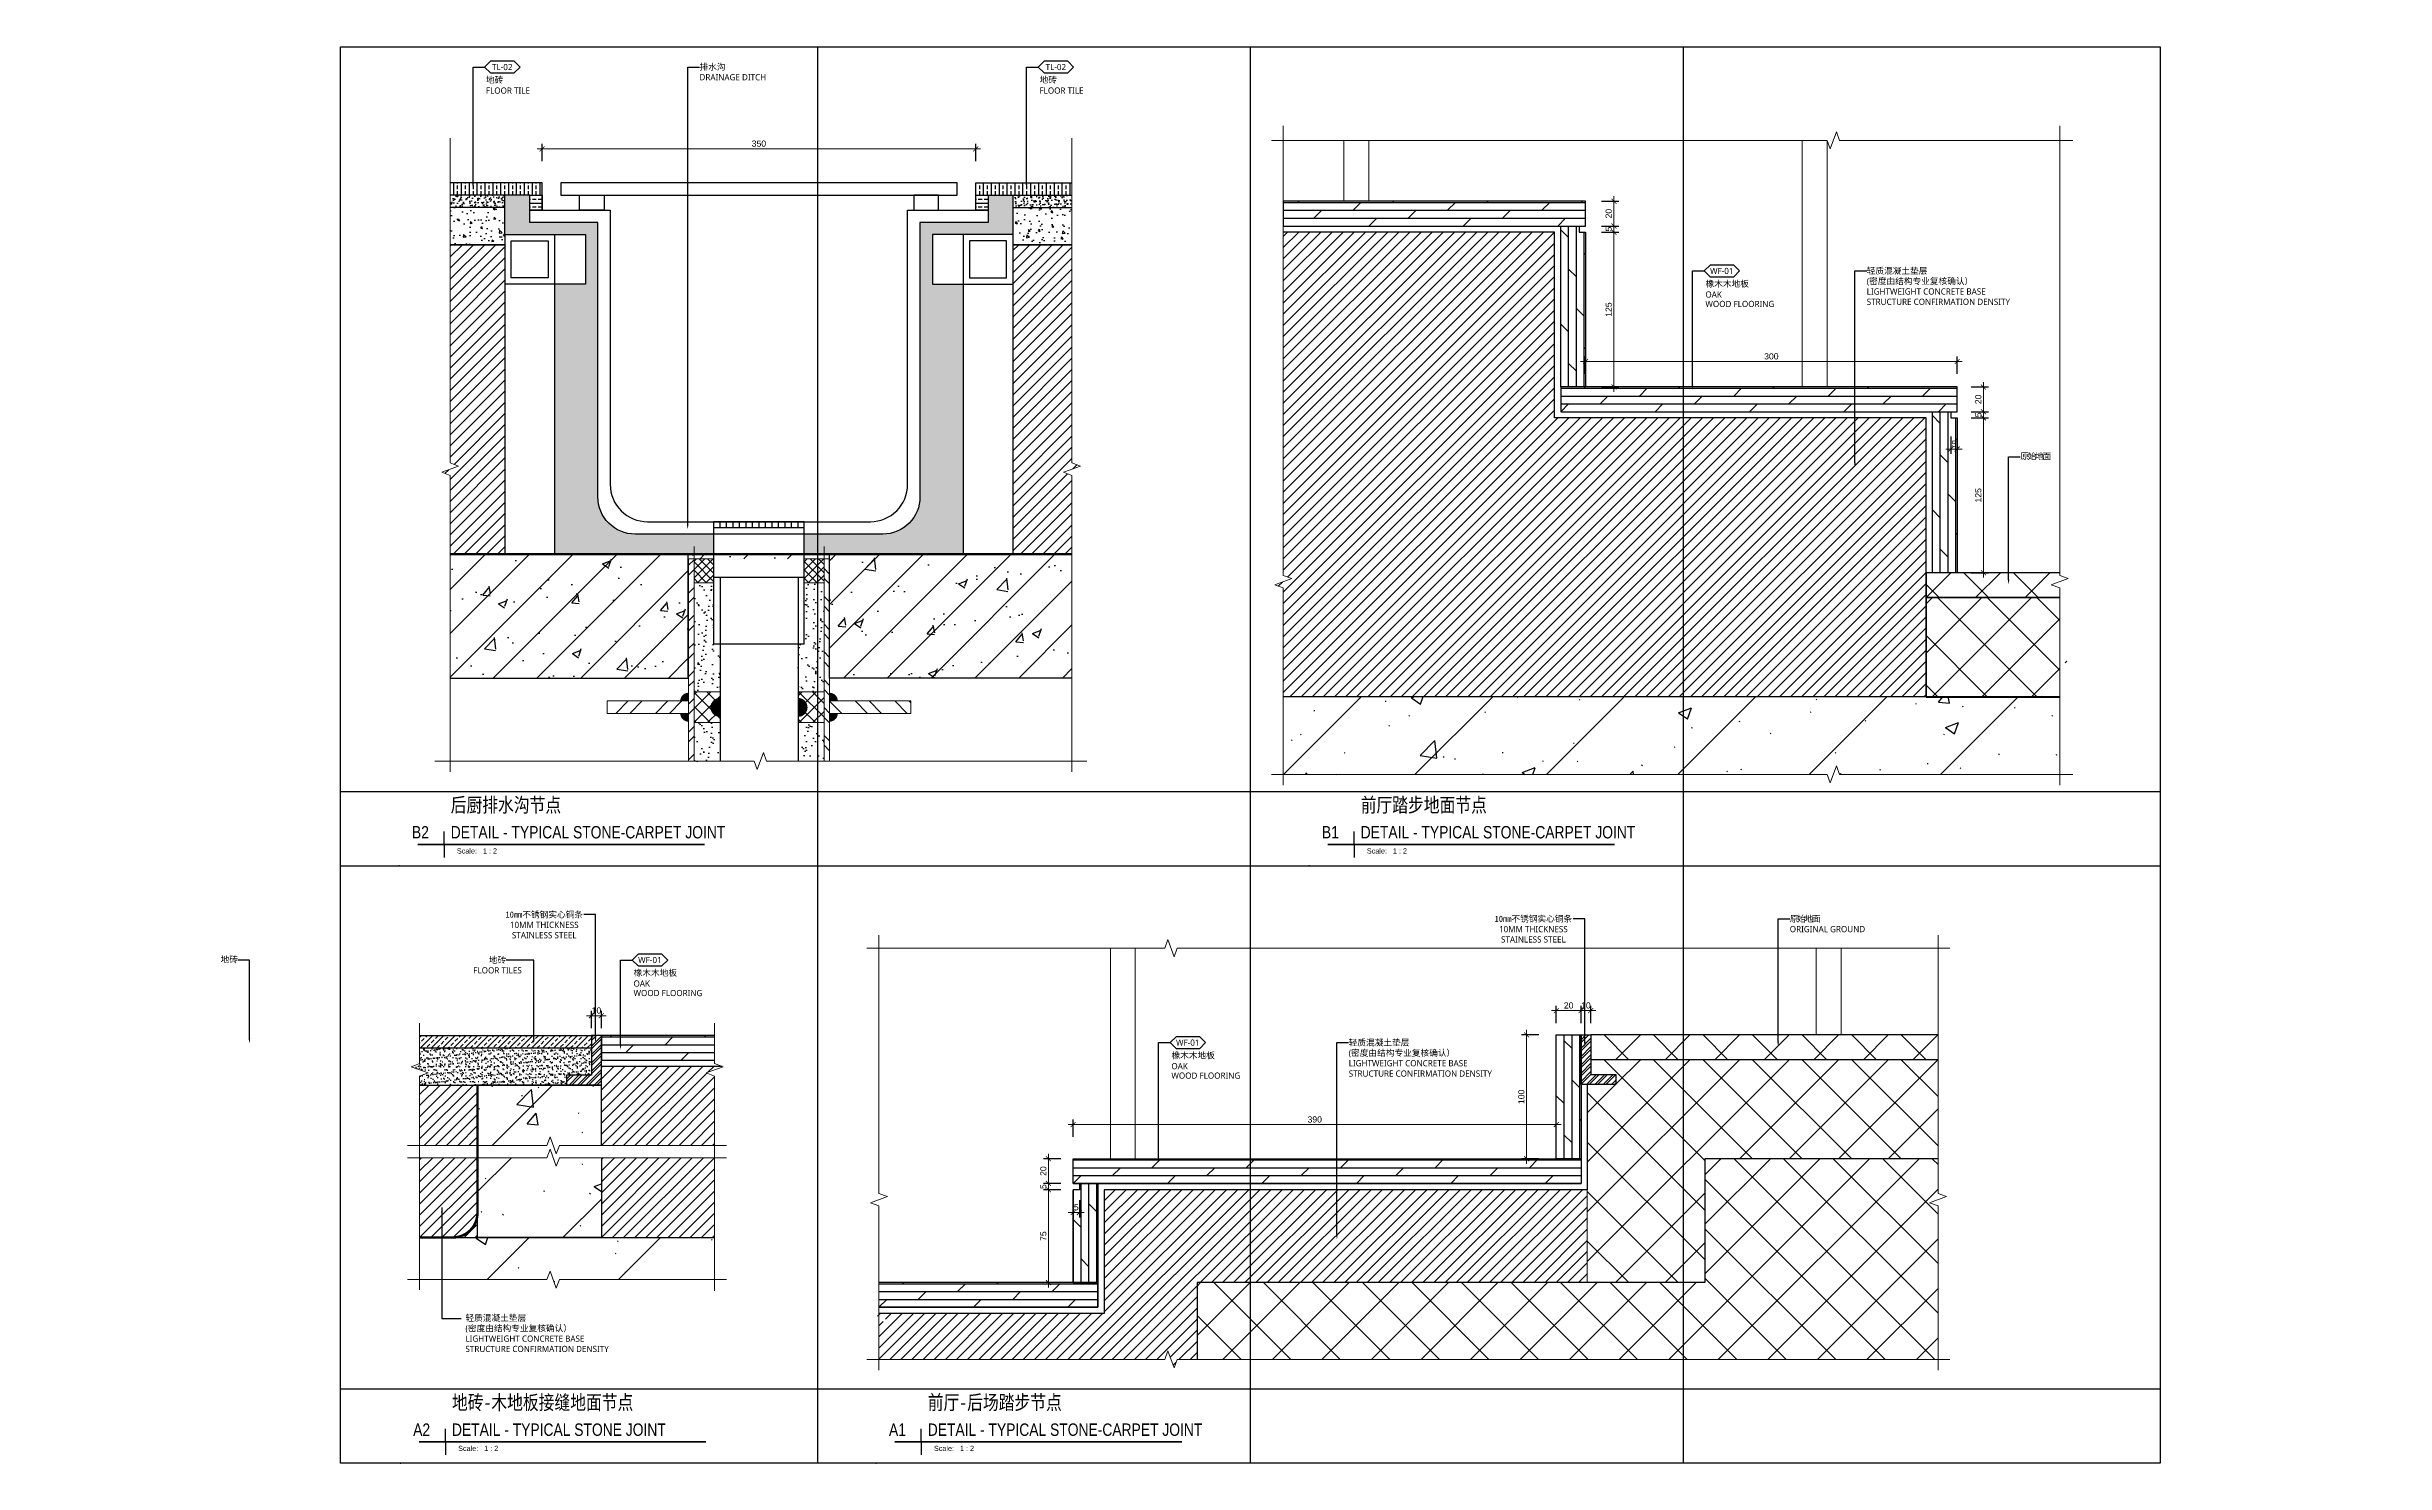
# Model space of a CAD drawing. Header units: millimetres. Extents: x 6321 to 120763, y -355 to 15211.
# Drawn here: x 44782 to 46670, y 8085 to 9229 of the extents above; entities that cross this region are included whole.
import ezdxf
from ezdxf import colors
from ezdxf.entities.mleader import LeaderData, LeaderLine
from ezdxf.enums import TextEntityAlignment as Align
from ezdxf.math import Vec2, Vec3
from ezdxf.xclip import XClip

# ---------------------------------------------------------------- set-up
doc = ezdxf.new("R2010")
doc.units = ezdxf.units.MM
doc.header["$XCLIPFRAME"] = 0
doc.linetypes.add('DASH', pattern=[0.35, 0.25, -0.1])
doc.linetypes.add('HIDDEN', pattern=[9.525, 6.35, -3.175])
for name, color, linetype in [('0 @ 2', 7, 'Continuous'), ('A Detail Thin', 1, 'Continuous'), ('A Detail Xthin', 250, 'Continuous'), ('G-ANNO-SYMB', 7, 'Continuous'), ('G-ANNO-TITL', 7, 'Continuous'), ('I-DETL-LW01', 1, 'Continuous'), ('I-DETL-LW02', 2, 'Continuous'), ('IA10-16 Floor Detail$0$I-DETL-2', 2, 'Continuous'), ('IA10-16 Floor Detail$0$I-SECT-LW09', 9, 'Continuous'), ('IA10-16 Floor Detail$0$家具填充', 8, 'Continuous'), ('JEL-35HEAVY', 100, 'Continuous'), ('WALL TYPE$0$G-ANNO-NOTE-CH', 7, 'Continuous'), ('WALL TYPE$0$HATCH', 8, 'Continuous'), ('WALL TYPE$0$I-SECT-LW03', 3, 'Continuous')]:
    doc.layers.add(name, color=color, linetype=linetype)
for name, color, linetype, lineweight in [('_ACM-A-ANNO-DIMS', 2, 'Continuous', 13), ('_ACM-A-DETL-PATT', 8, 'Continuous', 0), ('_ACM-A-DETL-THIN', 2, 'Continuous', 9), ('IA10-16 Floor Detail$0$A-ELEV-HATC-8', 8, 'Continuous', 5), ('Thick Line', 7, 'Continuous', 50), ('视图标题', 90, 'Continuous', 25)]:
    doc.layers.add(name, color=color, linetype=linetype, lineweight=lineweight)
doc.styles.add('Aecom chinese title', font='simhei.ttf', dxfattribs={"width": 0.8})
doc.styles.add('Arial', font='ARIALUNI.ttf')
doc.styles.add('Arial_1', font='arial.ttf', dxfattribs={"height": 75})
doc.styles.add('Arial_4', font='arial.ttf', dxfattribs={"height": 2.5})
doc.styles.add('IA10-16 Floor Detail$0$Arch-Dim', font='romans.shx', dxfattribs={"width": 0.75})
doc.styles.add('WALL TYPE$0$Aecom Chinese', font='Microsoft YaHei.ttf')
doc.dimstyles.new('Aec-Arch-M-2', dxfattribs={"dimscale": 2, "dimtxt": 2.5, "dimasz": 2, "dimexe": 2, "dimexo": 2, "dimgap": 0.8, "dimtad": 1, "dimdec": 0, "dimrnd": 1, "dimzin": 3, "dimdsep": 46, "dimtxsty": 'Arial', "dimblk": 'WALL TYPE$0$_ArchTick', "dimcen": 2.5, "dimdle": 2, "dimclrd": 256, "dimclre": 256, "dimclrt": 256, "dimazin": 2, "dimtfac": 0.75, "dimtdec": 0, "dimtix": 1, "dimtmove": 2, "dimatfit": 2, "dimfxl": 5, "dimfxlon": 1, "dimtolj": 1, "dimtzin": 0, "dimlwd": -1, "dimarcsym": 0})
doc.dimstyles.new('IA10-16 Floor Detail$0$Aec-Arch-M-2', dxfattribs={"dimscale": 2, "dimtxt": 2.5, "dimasz": 2, "dimexe": 2, "dimexo": 2, "dimgap": 0.8, "dimtad": 1, "dimdec": 0, "dimzin": 3, "dimdsep": 46, "dimtxsty": 'IA10-16 Floor Detail$0$Arch-Dim', "dimblk": 'IA10-16 Floor Detail$0$_ArchTick', "dimcen": 2.5, "dimdle": 2, "dimadec": 0, "dimazin": 2, "dimtfac": 0.75, "dimtdec": 0, "dimtix": 1, "dimtmove": 1, "dimatfit": 2, "dimfxl": 1, "dimtolj": 1, "dimtzin": 0, "dimarcsym": 0})
pattern_1 = [(45, (11994.8695, -17390.888), (-4.4901281, 4.4901281), [])]
pattern_2 = [(320, (44869.611, 8968.895), (-1.5939, -18.21847), [1.905, -20.955]), (265, (44869.61, 8968.895), (19.1057, 3.52434), [1.524, -16.76406]), (10.4514, (44869.478, 8967.377), (17.51178, -14.69412), [1.619, -17.80902]), (316.1842, (44874.69, 8968.895), (-4.2042, -27.1079), [2.8575, -31.4325]), (6.6356, (44874.34, 8966.636), (24.7426, -23.7404), [2.4285, -26.7136]), (261.184, (44874.69, 8968.895), (24.7426, -23.7404), [2.286, -25.146]), (291, (44873.421, 8966.355), (-10.22652, -15.16144), [1.905, -20.955]), (236, (44873.42, 8966.355), (18.4188, -6.1802), [1.524, -16.764]), (341.4514, (44872.569, 8965.092), (8.19228, -21.34164), [1.619, -17.809]), (307.5, (44869.611, 8968.895), (8.455504, -0.30886), [0, -16.5608, 0, -17.018, 0, -16.8275]), (277.5, (44869.611, 8968.895), (10.01806, -6.68197), [0, -9.7028, 0, -16.1798, 0, -6.4135]), (237.5, (44869.611, 8974.559), (-0.572874, -13.55906), [0, -6.35, 0, -19.812, 0, -26.289]), (227.5, (44869.611, 8977.099), (2.54265, -14.81292), [0, -8.255, 0, -13.1572, 0, -18.669])]
pattern_3 = [(307.5, (28539.702, 28773.727), (4.8941324, 0.1600031), [0, -3.8608, 0, -4.318, 0, -4.1275]), (277.5, (28539.702, 28773.727), (7.168251, -4.4952328), [0, -2.0828, 0, -3.4798, 0, -1.3335]), (237.5, (28539.702, 28776.851), (0.01437185, -7.9099237), [0, -1.27, 0, -4.572, 0, -5.969]), (227.5, (28539.702, 28776.851), (2.2292932, -7.6355645), [0, -0.635, 0, -2.9972, 0, -3.429])]
pattern_4 = [(127.5, (-212726.366, 150062.06), (-11.5609426, -0.37796015), [0, -9.12, 0, -10.2, 0, -9.75]), (97.5, (-212726.366, 150062.06), (-16.9328764, 10.6186602), [0, -4.92, 0, -8.22, 0, -3.15]), (57.5, (-212726.366, 150054.68), (-0.03395432, 18.68485117), [0, -3, 0, -10.8, 0, -14.1]), (47.5, (-212726.366, 150054.68), (-5.2660534, 18.0367596), [0, -1.5, 0, -7.08, 0, -8.1])]

msp = doc.modelspace()

# ---------------------------------------------------------------- texts
at = {"layer": 'WALL TYPE$0$G-ANNO-NOTE-CH', "insert": (45120.4, 8204.6), "char_height": 5, "width": 127.056, "attachment_point": 1, "style": 'WALL TYPE$0$Aecom Chinese'}
msp.add_mtext('轻质混凝土垫层\\P(密度由结构专业复核确认）\\PLIGHTWEIGHT CONCRETE BASE\\PSTRUCTURE CONFIRMATION DENSITY\\P', dxfattribs=at)

# ---------------------------------------------------------------- blocks, each defined once
blk = doc.blocks.new('SDFSD')
at = {"lineweight": 5}
h = blk.add_hatch(dxfattribs=at)
h.set_pattern_fill('STEEL', color=8, scale=10, angle=270, style=0)
h.set_pattern_definition([(225, (191582.292, 150062.06), (-11.2253202, 11.2253202), []), (225, (191574.355, 150062.06), (-11.2253202, 11.2253202), [])])
h.paths.add_polyline_path([(-6470.2, 27791.1), (-6465.7, 27791.1), (-6465.7, 28011.1), (-6470.2, 28011.1)])
h = blk.add_hatch(dxfattribs=at)
h.set_pattern_fill('ANSI37', color=8, scale=3, angle=90, style=0)
h.set_pattern_definition([(135, (-128896.951, -167413.312), (-3.36759605, -3.36759605), []), (225, (-128896.951, -167413.312), (3.36759605, -3.36759605), [])])
h.paths.add_polyline_path([(-6465.7, 28011.1), (-6465.7, 27991.8), (-6449.7, 27991.8), (-6449.7, 28011.1)])
h = blk.add_hatch(dxfattribs=at)
h.set_pattern_fill('ANSI37', color=8, scale=3, angle=90, style=0)
h.set_pattern_definition([(45, (116070.587, -167413.312), (3.36759605, -3.36759605), []), (315, (116070.587, -167413.312), (-3.36759605, -3.36759605), [])])
h.paths.add_polyline_path([(-6376.7, 28011.1), (-6376.7, 27991.8), (-6360.7, 27991.8), (-6360.7, 28011.1)])
h = blk.add_hatch(dxfattribs=at)
h.set_pattern_fill('STEEL', color=8, scale=10, angle=270, style=0)
h.set_pattern_definition([(315, (-204408.656, 150062.06), (11.2253202, 11.2253202), []), (315, (-204400.718, 150062.06), (11.2253202, 11.2253202), [])])
h.paths.add_polyline_path([(-6360.7, 27791.1), (-6356.2, 27791.1), (-6356.2, 28011.1), (-6360.7, 28011.1)])
h = blk.add_hatch()
h.set_pattern_fill('砂灰土', color=8, scale=3, angle=90, style=0)
h.set_pattern_definition(pattern_4)
h.paths.add_polyline_path([(-6465.7, 27903.8), (-6444.7, 27903.8), (-6444.7, 27942.1), (-6449.7, 27942.1), (-6449.7, 27991.8), (-6465.7, 27991.8)])
h.paths.add_polyline_path([(-6465.7, 27791.1), (-6444.7, 27791.1), (-6444.7, 27878.8), (-6456.7, 27878.8), (-6465.7, 27878.8)])
h = blk.add_hatch()
h.set_pattern_fill('砂灰土', color=8, scale=3, angle=90, style=0)
h.set_pattern_definition(pattern_4)
h.paths.add_polyline_path([(-6360.7, 27991.8), (-6376.7, 27991.8), (-6376.7, 27942.1), (-6381.7, 27942.1), (-6381.7, 27903.8), (-6360.7, 27903.8)])
h.paths.add_polyline_path([(-6381.7, 27791.1), (-6360.7, 27791.1), (-6360.7, 27878.8), (-6381.7, 27878.8)])
h = blk.add_hatch(dxfattribs=at)
h.set_pattern_fill('ANSI37', color=8, scale=5, angle=90, style=0)
h.set_pattern_definition([(135, (-130501.1356, -161615.404), (-5.61266008, -5.61266008), []), (225, (-130501.1356, -161615.404), (5.61266008, -5.61266008), [])])
h.paths.add_polyline_path([(-6448.5, 27891.1, -0.414214), (-6444.7, 27894.9), (-6444.7, 27903.8), (-6465.7, 27903.8), (-6465.7, 27878.8), (-6444.7, 27878.8), (-6444.7, 27887.3, -0.414214)])
h = blk.add_hatch(dxfattribs=at)
h.set_pattern_fill('ANSI37', color=8, scale=5, angle=90, style=0)
h.set_pattern_definition([(45, (117674.772, -161615.404), (5.61266008, -5.61266008), []), (315, (117674.772, -161615.404), (-5.61266008, -5.61266008), [])])
h.paths.add_polyline_path([(-6377.8, 27891.1, 0.414214), (-6381.7, 27894.9), (-6381.7, 27903.8), (-6360.7, 27903.8), (-6360.7, 27878.8), (-6381.7, 27878.8), (-6381.7, 27887.3, 0.414214)])
at = {"linetype": 'DASH'}
h = blk.add_hatch(dxfattribs=at)
h.set_pattern_fill('STEEL', color=8, scale=14.285714, angle=180, style=0)
h.set_pattern_definition([(225, (-181915.998, -239669.727), (16.0361716, -16.0361716), []), (225, (-181915.998, -239681.067), (16.0361716, -16.0361716), [])])
h.paths.add_polyline_path([(-6470.2, 27886.3), (-6470.2, 27896.3), (-6535.7, 27896.3), (-6535.7, 27886.3)])
at = {"lineweight": 5}
h = blk.add_hatch(dxfattribs=at)
h.set_pattern_fill('STEEL', color=8, scale=14.285714, angle=180, style=0)
h.set_pattern_definition([(315, (169089.635, -239669.727), (-16.0361716, -16.0361716), []), (315, (169089.635, -239681.067), (-16.0361716, -16.0361716), [])])
h.paths.add_polyline_path([(-6356.2, 27886.3), (-6356.2, 27896.3), (-6290.7, 27896.3), (-6290.7, 27886.3)])
at = {"color": 8}
for p, q in [((-6449.7, 28041.1, 0), (-6376.7, 28041.1, 0)), ((-6449.7, 27996.1, 0), (-6449.7, 28041.1, 0)), ((-6449.7, 28036.1, 0), (-6376.7, 28036.1, 0)), ((-6444.7, 28036.1, 0), (-6444.7, 28041.1, 0)), ((-6439.4, 28036.1, 0), (-6439.4, 28041.1, 0)), ((-6434.2, 28036.1, 0), (-6434.2, 28041.1, 0)), ((-6428.9, 28036.1, 0), (-6428.9, 28041.1, 0)), ((-6423.7, 28036.1, 0), (-6423.7, 28041.1, 0)), ((-6418.4, 28036.1, 0), (-6418.4, 28041.1, 0)), ((-6413.2, 28036.1, 0), (-6413.2, 28041.1, 0)), ((-6407.9, 28036.1, 0), (-6407.9, 28041.1, 0)), ((-6402.7, 28036.1, 0), (-6402.7, 28041.1, 0)), ((-6397.4, 28036.1, 0), (-6397.4, 28041.1, 0)), ((-6392.2, 28036.1, 0), (-6392.2, 28041.1, 0)), ((-6386.9, 28036.1, 0), (-6386.9, 28041.1, 0)), ((-6381.7, 28036.1, 0), (-6381.7, 28041.1, 0)), ((-6376.7, 27996.1, 0), (-6376.7, 28041.1, 0)), ((-6449.7, 27942.1, 0), (-6449.7, 27996.1, 0)), ((-6449.7, 27996.1, 0), (-6376.7, 27996.1, 0)), ((-6444.7, 27996.1, 0), (-6444.7, 27942.1, 0)), ((-6381.7, 27996.1, 0), (-6381.7, 27942.1, 0)), ((-6376.7, 27942.1, 0), (-6376.7, 27996.1, 0)), ((-6449.7, 27942.1, 0), (-6376.7, 27942.1, 0)), ((-6444.7, 27942.1), (-6444.7, 27785.8)), ((-6381.7, 27942.1), (-6381.7, 27732.6, 0)), ((-6444.7, 27785.8, 0), (-6733.3, 27736.7, 0)), ((-6381.7, 27732.6, 0), (-6722.7, 27674.6, 0))]:
    blk.add_line(p, q, dxfattribs=at)
at = {"color": 8, "lineweight": 5}
for p, q in [((-6470.2, 28031.1), (-6449.7, 28031.1)), ((-6470.2, 28011.1), (-6465.7, 28011.1)), ((-6470.2, 27896.3), (-6535.7, 27896.3)), ((-6535.7, 27896.3), (-6535.7, 27886.3)), ((-6470.2, 27886.3), (-6535.7, 27886.3)), ((-6356.2, 27896.3), (-6290.7, 27896.3)), ((-6356.2, 27886.3), (-6290.7, 27886.3)), ((-6290.7, 27896.3), (-6290.7, 27886.3)), ((-6444.7, 27878.8), (-6456.7, 27878.8)), ((-6381.7, 27878.8), (-6369.7, 27878.8))]:
    blk.add_line(p, q, dxfattribs=at)
at = {"color": 8, "lineweight": 5, "elevation": 0}
for points in [[(-6465.7, 27791.1), (-6465.7, 28021.1)], [(-6360.7, 27791.1), (-6360.7, 28021.1)], [(-6470.2, 27791.1), (-6470.2, 28011.1)], [(-6356.2, 28011.1), (-6360.7, 28011.1)], [(-6356.2, 27791.1), (-6356.2, 28011.1)], [(-6465.7, 27878.8), (-6444.7, 27878.8), (-6444.7, 27903.8), (-6465.7, 27903.8)], [(-6360.7, 27878.8), (-6381.7, 27878.8), (-6381.7, 27903.8), (-6360.7, 27903.8)]]:
    blk.add_lwpolyline(points, dxfattribs=at)
for points in [[(-6449.7, 28011.1), (-6449.7, 27991.8), (-6465.7, 27991.8), (-6465.7, 28011.1)], [(-6376.7, 28011.1), (-6376.7, 27991.8), (-6360.7, 27991.8), (-6360.7, 28011.1)]]:
    blk.add_lwpolyline(points, close=True, dxfattribs=at)
for points, const_width in [([(-6470.2, 27899.6, 0.414214), (-6473.5, 27896.3)], 6.62), ([(-6356.2, 27899.6, -0.414214), (-6352.9, 27896.3)], 6.62), ([(-6470.2, 27882.9, -0.414214), (-6473.5, 27886.3)], 6.62), ([(-6444.7, 27894.9, 0.414214), (-6448.5, 27891.1)], 7.68), ([(-6444.7, 27887.3, -0.414214), (-6448.5, 27891.1)], 7.68), ([(-6381.7, 27894.9, -0.414214), (-6377.8, 27891.1)], 7.68), ([(-6381.7, 27887.3, 0.414214), (-6377.8, 27891.1)], 7.68), ([(-6356.2, 27882.9, 0.414214), (-6352.9, 27886.3)], 6.62)]:
    blk.add_lwpolyline(points, format="xyb", dxfattribs=dict(at, const_width=const_width))
at = {"color": 8}
blk.add_circle((-6735.7, 27720, 0), 15.8, dxfattribs=at)
blk.add_arc((-6727.1, 27689.7, 0), 15.7, 105.957, 285.957, dxfattribs=at)
blk = doc.blocks.new('视口 - No Ref  Number-1111583-交互展示区立面图2 DIGITAL CORRIDOR ELEVATION 2')
at = {"layer": 'Thick Line'}
blk.add_line((0, 0), (-12.7, 0), dxfattribs=at)
at = {"layer": '视图标题'}
for q in [(0, 6.35), (0, -6.35)]:
    blk.add_line((0, 0), q, dxfattribs=at)
blk = doc.blocks.new('A$C0FD827E6')
at = {"color": 0, "linetype": 'ByBlock', "lineweight": -2}
blk.add_point((-3.1, -10.7), dxfattribs=at)
at = {"layer": '视图标题', "color": 7, "lineweight": 50}
blk.add_line((18.7, -0.4), (144.9, -0.4), dxfattribs=at)
at = {"layer": '视图标题'}
blk.add_blockref('视口 - No Ref  Number-1111583-交互展示区立面图2 DIGITAL CORRIDOR ELEVATION 2', (18.7, -0.4), dxfattribs=at)
at = {"layer": 'G-ANNO-SYMB', "width": 0.8}
for tag, p, height, style in [('TITLE1', (21.9, 19.2), 7, 'Aecom chinese title'), ('TITLE2', (21.9, 10.4), 6, 'Arial'), ('DN', (3.1, 2.5), 6, 'Arial'), ('TITLE3', (21.9, 2.5), 6, 'Arial')]:
    blk.add_attdef(tag, p, '', height=height, dxfattribs=dict(at, style=style))
at = {"layer": '视图标题', "color": 7, "lineweight": 5, "insert": (24.9, -2.3), "char_height": 2.5, "width": 25.895, "attachment_point": 1, "style": 'Arial_4'}
blk.add_mtext('Scale:   1 : 2', dxfattribs=at)
blk = doc.blocks.new('WALL TYPE$0$_ArchTick')
at = {"color": 0, "linetype": 'ByBlock', "const_width": 0.15}
blk.add_lwpolyline([(-0.5, -0.5), (0.5, 0.5)], dxfattribs=at)
blk = doc.blocks.new('*D175')
at = {"layer": '_ACM-A-ANNO-DIMS', "ltscale": 2, "transparency": 16777216}
for p, q in [((45222.1, 8446.2), (45218.1, 8446.2)), ((45230.1, 8446.2), (45222.1, 8446.2)), ((45230.1, 8446.2), (45234.1, 8446.2))]:
    blk.add_line(p, q, dxfattribs=at)
at = {"layer": '_ACM-A-ANNO-DIMS', "linetype": 'Continuous', "lineweight": -2, "ltscale": 2, "transparency": 16777216}
for p, q in [((45222.1, 8436.2), (45222.1, 8450.2)), ((45230.1, 8436.2), (45230.1, 8450.2))]:
    blk.add_line(p, q, dxfattribs=at)
at = {"layer": 'Defpoints', "color": 0, "linetype": 'Continuous', "ltscale": 2, "transparency": 16777216}
for p in [(45222.1, 8446.2), (45222.1, 8430.2), (45230.1, 8430.2)]:
    blk.add_point(p, dxfattribs=at)
at = {"layer": '_ACM-A-ANNO-DIMS', "linetype": 'Continuous', "ltscale": 2, "transparency": 16777216, "xscale": 4, "yscale": 4, "zscale": 4}
blk.add_blockref('WALL TYPE$0$_ArchTick', (45222.1, 8446.2), dxfattribs=at)
at = {"layer": '_ACM-A-ANNO-DIMS', "linetype": 'Continuous', "ltscale": 2, "transparency": 16777216, "xscale": 4, "yscale": 4, "zscale": 4, "rotation": 180}
blk.add_blockref('WALL TYPE$0$_ArchTick', (45230.1, 8446.2), dxfattribs=at)
at = {"layer": '_ACM-A-ANNO-DIMS', "linetype": 'Continuous', "ltscale": 2, "transparency": 16777216, "insert": (45226.1, 8450.4), "char_height": 5, "attachment_point": 5, "style": 'Arial'}
blk.add_mtext('\\A1;10', dxfattribs=at)
blk = doc.blocks.new('*D189')
at = {"layer": '_ACM-A-ANNO-DIMS', "ltscale": 2, "transparency": 16777216}
blk.add_line((45591, 8226.7), (45591, 8309.7), dxfattribs=at)
at = {"layer": '_ACM-A-ANNO-DIMS', "linetype": 'Continuous', "lineweight": -2, "ltscale": 2, "transparency": 16777216}
for p, q in [((45601, 8305.7), (45587, 8305.7)), ((45601, 8230.7), (45587, 8230.7))]:
    blk.add_line(p, q, dxfattribs=at)
at = {"layer": 'Defpoints', "color": 0, "linetype": 'Continuous', "ltscale": 2, "transparency": 16777216}
for p in [(45591, 8305.7), (45611, 8305.7), (45611, 8230.7)]:
    blk.add_point(p, dxfattribs=at)
at = {"layer": '_ACM-A-ANNO-DIMS', "linetype": 'Continuous', "ltscale": 2, "transparency": 16777216, "xscale": 4, "yscale": 4, "zscale": 4}
for p, rotation in [((45591, 8305.7), 90), ((45591, 8230.7), 270)]:
    blk.add_blockref('WALL TYPE$0$_ArchTick', p, dxfattribs=dict(at, rotation=rotation))
at = {"layer": '_ACM-A-ANNO-DIMS', "linetype": 'Continuous', "ltscale": 2, "transparency": 16777216, "insert": (45586.9, 8268.2), "char_height": 5, "attachment_point": 5, "rotation": 90, "style": 'Arial'}
blk.add_mtext('\\A1;75', dxfattribs=at)
blk = doc.blocks.new('*D188')
at = {"layer": '_ACM-A-ANNO-DIMS', "linetype": 'Continuous', "lineweight": -2, "ltscale": 2, "transparency": 16777216}
for p, q in [((45601, 8310.7), (45587, 8310.7)), ((45601, 8305.7), (45587, 8305.7))]:
    blk.add_line(p, q, dxfattribs=at)
at = {"layer": '_ACM-A-ANNO-DIMS', "ltscale": 2, "transparency": 16777216}
for p, q in [((45591, 8310.7), (45591, 8314.7)), ((45591, 8305.7), (45591, 8310.7)), ((45591, 8305.7), (45591, 8301.7))]:
    blk.add_line(p, q, dxfattribs=at)
at = {"layer": 'Defpoints', "color": 0, "linetype": 'Continuous', "ltscale": 2, "transparency": 16777216}
for p in [(45591, 8310.7), (45611, 8310.7), (45611, 8305.7)]:
    blk.add_point(p, dxfattribs=at)
at = {"layer": '_ACM-A-ANNO-DIMS', "linetype": 'Continuous', "ltscale": 2, "transparency": 16777216, "xscale": 4, "yscale": 4, "zscale": 4}
for p, rotation in [((45591, 8310.7), 270), ((45591, 8305.7), 90)]:
    blk.add_blockref('WALL TYPE$0$_ArchTick', p, dxfattribs=dict(at, rotation=rotation))
at = {"layer": '_ACM-A-ANNO-DIMS', "linetype": 'Continuous', "ltscale": 2, "transparency": 16777216, "insert": (45586.9, 8308.2), "char_height": 5, "attachment_point": 5, "rotation": 90, "style": 'Arial'}
blk.add_mtext('\\A1;5', dxfattribs=at)
blk = doc.blocks.new('*D187')
at = {"layer": '_ACM-A-ANNO-DIMS', "linetype": 'Continuous', "lineweight": -2, "ltscale": 2, "transparency": 16777216}
for p, q in [((45601, 8330.7), (45587, 8330.7)), ((45601, 8310.7), (45587, 8310.7))]:
    blk.add_line(p, q, dxfattribs=at)
at = {"layer": '_ACM-A-ANNO-DIMS', "ltscale": 2, "transparency": 16777216}
blk.add_line((45591, 8306.7), (45591, 8334.7), dxfattribs=at)
at = {"layer": 'Defpoints', "color": 0, "linetype": 'Continuous', "ltscale": 2, "transparency": 16777216}
for p in [(45591, 8330.7), (45611, 8330.7), (45611, 8310.7)]:
    blk.add_point(p, dxfattribs=at)
at = {"layer": '_ACM-A-ANNO-DIMS', "linetype": 'Continuous', "ltscale": 2, "transparency": 16777216, "xscale": 4, "yscale": 4, "zscale": 4}
for p, rotation in [((45591, 8330.7), 90), ((45591, 8310.7), 270)]:
    blk.add_blockref('WALL TYPE$0$_ArchTick', p, dxfattribs=dict(at, rotation=rotation))
at = {"layer": '_ACM-A-ANNO-DIMS', "linetype": 'Continuous', "ltscale": 2, "transparency": 16777216, "insert": (45586.9, 8320.7), "char_height": 5, "attachment_point": 5, "rotation": 90, "style": 'Arial'}
blk.add_mtext('\\A1;20', dxfattribs=at)
blk = doc.blocks.new('*D185')
at = {"layer": '_ACM-A-ANNO-DIMS', "ltscale": 2, "transparency": 16777216}
blk.add_line((46025, 8450.3), (45997, 8450.3), dxfattribs=at)
at = {"layer": '_ACM-A-ANNO-DIMS', "linetype": 'Continuous', "lineweight": -2, "ltscale": 2, "transparency": 16777216}
for p, q in [((46001, 8440.3), (46001, 8454.3)), ((46021, 8440.3), (46021, 8454.3))]:
    blk.add_line(p, q, dxfattribs=at)
at = {"layer": 'Defpoints', "color": 0, "linetype": 'Continuous', "ltscale": 2, "transparency": 16777216}
for p in [(46001, 8450.3), (46001, 8430.7), (46021, 8430.7)]:
    blk.add_point(p, dxfattribs=at)
at = {"layer": '_ACM-A-ANNO-DIMS', "linetype": 'Continuous', "ltscale": 2, "transparency": 16777216, "xscale": 4, "yscale": 4, "zscale": 4, "rotation": 180}
blk.add_blockref('WALL TYPE$0$_ArchTick', (46001, 8450.3), dxfattribs=at)
at = {"layer": '_ACM-A-ANNO-DIMS', "linetype": 'Continuous', "ltscale": 2, "transparency": 16777216, "xscale": 4, "yscale": 4, "zscale": 4}
blk.add_blockref('WALL TYPE$0$_ArchTick', (46021, 8450.3), dxfattribs=at)
at = {"layer": '_ACM-A-ANNO-DIMS', "linetype": 'Continuous', "ltscale": 2, "transparency": 16777216, "insert": (46011, 8454.5), "char_height": 5, "attachment_point": 5, "style": 'Arial'}
blk.add_mtext('\\A1;20', dxfattribs=at)
blk = doc.blocks.new('*D184')
at = {"layer": '_ACM-A-ANNO-DIMS', "ltscale": 2, "transparency": 16777216}
for p, q in [((46021, 8450.3), (46017, 8450.3)), ((46028.8, 8450.3), (46021, 8450.3)), ((46028.8, 8450.3), (46032.8, 8450.3))]:
    blk.add_line(p, q, dxfattribs=at)
at = {"layer": '_ACM-A-ANNO-DIMS', "linetype": 'Continuous', "lineweight": -2, "ltscale": 2, "transparency": 16777216}
for p, q in [((46021, 8440.3), (46021, 8454.3)), ((46028.8, 8440.3), (46028.8, 8454.3))]:
    blk.add_line(p, q, dxfattribs=at)
at = {"layer": 'Defpoints', "color": 0, "linetype": 'Continuous', "ltscale": 2, "transparency": 16777216}
for p in [(46021, 8450.3), (46021, 8430.7), (46028.8, 8430.7)]:
    blk.add_point(p, dxfattribs=at)
at = {"layer": '_ACM-A-ANNO-DIMS', "linetype": 'Continuous', "ltscale": 2, "transparency": 16777216, "xscale": 4, "yscale": 4, "zscale": 4}
blk.add_blockref('WALL TYPE$0$_ArchTick', (46021, 8450.3), dxfattribs=at)
at = {"layer": '_ACM-A-ANNO-DIMS', "linetype": 'Continuous', "ltscale": 2, "transparency": 16777216, "xscale": 4, "yscale": 4, "zscale": 4, "rotation": 180}
blk.add_blockref('WALL TYPE$0$_ArchTick', (46028.8, 8450.3), dxfattribs=at)
at = {"layer": '_ACM-A-ANNO-DIMS', "linetype": 'Continuous', "ltscale": 2, "transparency": 16777216, "insert": (46024.9, 8454.5), "char_height": 5, "attachment_point": 5, "style": 'Arial'}
blk.add_mtext('\\A1;10', dxfattribs=at)
blk = doc.blocks.new('*D193')
at = {"layer": '_ACM-A-ANNO-DIMS', "ltscale": 2, "transparency": 16777216}
blk.add_line((46345.8, 8800), (46345.8, 8933), dxfattribs=at)
at = {"layer": '_ACM-A-ANNO-DIMS', "linetype": 'Continuous', "lineweight": -2, "ltscale": 2, "transparency": 16777216}
for p, q in [((46335.8, 8929), (46349.8, 8929)), ((46335.8, 8804), (46349.8, 8804))]:
    blk.add_line(p, q, dxfattribs=at)
at = {"layer": 'Defpoints', "color": 0, "linetype": 'Continuous', "ltscale": 2, "transparency": 16777216}
for p in [(46324.6, 8929), (46345.8, 8929), (46324.6, 8804)]:
    blk.add_point(p, dxfattribs=at)
at = {"layer": '_ACM-A-ANNO-DIMS', "linetype": 'Continuous', "ltscale": 2, "transparency": 16777216, "xscale": 4, "yscale": 4, "zscale": 4}
for p, rotation in [((46345.8, 8929), 90), ((46345.8, 8804), 270)]:
    blk.add_blockref('WALL TYPE$0$_ArchTick', p, dxfattribs=dict(at, rotation=rotation))
at = {"layer": '_ACM-A-ANNO-DIMS', "linetype": 'Continuous', "ltscale": 2, "transparency": 16777216, "insert": (46341.7, 8866.5), "char_height": 5, "attachment_point": 5, "rotation": 90, "style": 'Arial'}
blk.add_mtext('\\A1;125', dxfattribs=at)
blk = doc.blocks.new('*D192')
at = {"layer": '_ACM-A-ANNO-DIMS', "linetype": 'Continuous', "lineweight": -2, "ltscale": 2, "transparency": 16777216}
for p, q in [((46335.8, 8934), (46349.8, 8934)), ((46335.8, 8929), (46349.8, 8929))]:
    blk.add_line(p, q, dxfattribs=at)
at = {"layer": '_ACM-A-ANNO-DIMS', "ltscale": 2, "transparency": 16777216}
for p, q in [((46345.8, 8934), (46345.8, 8938)), ((46345.8, 8929), (46345.8, 8934)), ((46345.8, 8929), (46345.8, 8925))]:
    blk.add_line(p, q, dxfattribs=at)
at = {"layer": 'Defpoints', "color": 0, "linetype": 'Continuous', "ltscale": 2, "transparency": 16777216}
for p in [(46324.6, 8934), (46345.8, 8934), (46324.6, 8929)]:
    blk.add_point(p, dxfattribs=at)
at = {"layer": '_ACM-A-ANNO-DIMS', "linetype": 'Continuous', "ltscale": 2, "transparency": 16777216, "xscale": 4, "yscale": 4, "zscale": 4}
for p, rotation in [((46345.8, 8934), 270), ((46345.8, 8929), 90)]:
    blk.add_blockref('WALL TYPE$0$_ArchTick', p, dxfattribs=dict(at, rotation=rotation))
at = {"layer": '_ACM-A-ANNO-DIMS', "linetype": 'Continuous', "ltscale": 2, "transparency": 16777216, "insert": (46341.7, 8931.5), "char_height": 5, "attachment_point": 5, "rotation": 90, "style": 'Arial'}
blk.add_mtext('\\A1;5', dxfattribs=at)
blk = doc.blocks.new('*D191')
at = {"layer": '_ACM-A-ANNO-DIMS', "linetype": 'Continuous', "lineweight": -2, "ltscale": 2, "transparency": 16777216}
for p, q in [((46335.8, 8954), (46349.8, 8954)), ((46335.8, 8934), (46349.8, 8934))]:
    blk.add_line(p, q, dxfattribs=at)
at = {"layer": '_ACM-A-ANNO-DIMS', "ltscale": 2, "transparency": 16777216}
blk.add_line((46345.8, 8930), (46345.8, 8958), dxfattribs=at)
at = {"layer": 'Defpoints', "color": 0, "linetype": 'Continuous', "ltscale": 2, "transparency": 16777216}
for p in [(46324.6, 8954), (46345.8, 8954), (46324.6, 8934)]:
    blk.add_point(p, dxfattribs=at)
at = {"layer": '_ACM-A-ANNO-DIMS', "linetype": 'Continuous', "ltscale": 2, "transparency": 16777216, "xscale": 4, "yscale": 4, "zscale": 4}
for p, rotation in [((46345.8, 8954), 90), ((46345.8, 8934), 270)]:
    blk.add_blockref('WALL TYPE$0$_ArchTick', p, dxfattribs=dict(at, rotation=rotation))
at = {"layer": '_ACM-A-ANNO-DIMS', "linetype": 'Continuous', "ltscale": 2, "transparency": 16777216, "insert": (46341.7, 8944), "char_height": 5, "attachment_point": 5, "rotation": 90, "style": 'Arial'}
blk.add_mtext('\\A1;20', dxfattribs=at)
blk = doc.blocks.new('*D197')
at = {"layer": '_ACM-A-ANNO-DIMS', "ltscale": 2, "transparency": 16777216}
blk.add_line((46328.6, 8974.6), (46020.6, 8974.6), dxfattribs=at)
at = {"layer": '_ACM-A-ANNO-DIMS', "linetype": 'Continuous', "lineweight": -2, "ltscale": 2, "transparency": 16777216}
for p, q in [((46024.6, 8964.6), (46024.6, 8978.6)), ((46324.6, 8964.6), (46324.6, 8978.6))]:
    blk.add_line(p, q, dxfattribs=at)
at = {"layer": 'Defpoints', "color": 0, "linetype": 'Continuous', "ltscale": 2, "transparency": 16777216}
for p in [(46024.6, 8974.6), (46024.6, 8954), (46324.6, 8954)]:
    blk.add_point(p, dxfattribs=at)
at = {"layer": '_ACM-A-ANNO-DIMS', "linetype": 'Continuous', "ltscale": 2, "transparency": 16777216, "xscale": 4, "yscale": 4, "zscale": 4, "rotation": 180}
blk.add_blockref('WALL TYPE$0$_ArchTick', (46024.6, 8974.6), dxfattribs=at)
at = {"layer": '_ACM-A-ANNO-DIMS', "linetype": 'Continuous', "ltscale": 2, "transparency": 16777216, "xscale": 4, "yscale": 4, "zscale": 4}
blk.add_blockref('WALL TYPE$0$_ArchTick', (46324.6, 8974.6), dxfattribs=at)
at = {"layer": '_ACM-A-ANNO-DIMS', "linetype": 'Continuous', "ltscale": 2, "transparency": 16777216, "insert": (46174.6, 8978.7), "char_height": 5, "attachment_point": 5, "style": 'Arial'}
blk.add_mtext('\\A1;300', dxfattribs=at)
blk = doc.blocks.new('*D196')
at = {"layer": '_ACM-A-ANNO-DIMS', "ltscale": 2, "transparency": 16777216}
blk.add_line((46047.5, 8950), (46047.5, 9083), dxfattribs=at)
at = {"layer": '_ACM-A-ANNO-DIMS', "linetype": 'Continuous', "lineweight": -2, "ltscale": 2, "transparency": 16777216}
for p, q in [((46037.5, 9079), (46051.5, 9079)), ((46037.5, 8954), (46051.5, 8954))]:
    blk.add_line(p, q, dxfattribs=at)
at = {"layer": 'Defpoints', "color": 0, "linetype": 'Continuous', "ltscale": 2, "transparency": 16777216}
for p in [(46024.6, 9079), (46047.5, 9079), (46024.6, 8954)]:
    blk.add_point(p, dxfattribs=at)
at = {"layer": '_ACM-A-ANNO-DIMS', "linetype": 'Continuous', "ltscale": 2, "transparency": 16777216, "xscale": 4, "yscale": 4, "zscale": 4}
for p, rotation in [((46047.5, 9079), 90), ((46047.5, 8954), 270)]:
    blk.add_blockref('WALL TYPE$0$_ArchTick', p, dxfattribs=dict(at, rotation=rotation))
at = {"layer": '_ACM-A-ANNO-DIMS', "linetype": 'Continuous', "ltscale": 2, "transparency": 16777216, "insert": (46043.3, 9016.5), "char_height": 5, "attachment_point": 5, "rotation": 90, "style": 'Arial'}
blk.add_mtext('\\A1;125', dxfattribs=at)
blk = doc.blocks.new('*D195')
at = {"layer": '_ACM-A-ANNO-DIMS', "linetype": 'Continuous', "lineweight": -2, "ltscale": 2, "transparency": 16777216}
for p, q in [((46037.5, 9084), (46051.5, 9084)), ((46037.5, 9079), (46051.5, 9079))]:
    blk.add_line(p, q, dxfattribs=at)
at = {"layer": '_ACM-A-ANNO-DIMS', "ltscale": 2, "transparency": 16777216}
for p, q in [((46047.5, 9084), (46047.5, 9088)), ((46047.5, 9079), (46047.5, 9084)), ((46047.5, 9079), (46047.5, 9075))]:
    blk.add_line(p, q, dxfattribs=at)
at = {"layer": 'Defpoints', "color": 0, "linetype": 'Continuous', "ltscale": 2, "transparency": 16777216}
for p in [(46024.6, 9084), (46047.5, 9084), (46024.6, 9079)]:
    blk.add_point(p, dxfattribs=at)
at = {"layer": '_ACM-A-ANNO-DIMS', "linetype": 'Continuous', "ltscale": 2, "transparency": 16777216, "xscale": 4, "yscale": 4, "zscale": 4}
for p, rotation in [((46047.5, 9084), 270), ((46047.5, 9079), 90)]:
    blk.add_blockref('WALL TYPE$0$_ArchTick', p, dxfattribs=dict(at, rotation=rotation))
at = {"layer": '_ACM-A-ANNO-DIMS', "linetype": 'Continuous', "ltscale": 2, "transparency": 16777216, "insert": (46043.3, 9081.5), "char_height": 5, "attachment_point": 5, "rotation": 90, "style": 'Arial'}
blk.add_mtext('\\A1;5', dxfattribs=at)
blk = doc.blocks.new('*D194')
at = {"layer": '_ACM-A-ANNO-DIMS', "linetype": 'Continuous', "lineweight": -2, "ltscale": 2, "transparency": 16777216}
for p, q in [((46037.5, 9104), (46051.5, 9104)), ((46037.5, 9084), (46051.5, 9084))]:
    blk.add_line(p, q, dxfattribs=at)
at = {"layer": '_ACM-A-ANNO-DIMS', "ltscale": 2, "transparency": 16777216}
blk.add_line((46047.5, 9080), (46047.5, 9108), dxfattribs=at)
at = {"layer": 'Defpoints', "color": 0, "linetype": 'Continuous', "ltscale": 2, "transparency": 16777216}
for p in [(46024.6, 9104), (46047.5, 9104), (46024.6, 9084)]:
    blk.add_point(p, dxfattribs=at)
at = {"layer": '_ACM-A-ANNO-DIMS', "linetype": 'Continuous', "ltscale": 2, "transparency": 16777216, "xscale": 4, "yscale": 4, "zscale": 4}
for p, rotation in [((46047.5, 9104), 90), ((46047.5, 9084), 270)]:
    blk.add_blockref('WALL TYPE$0$_ArchTick', p, dxfattribs=dict(at, rotation=rotation))
at = {"layer": '_ACM-A-ANNO-DIMS', "linetype": 'Continuous', "ltscale": 2, "transparency": 16777216, "insert": (46043.3, 9094), "char_height": 5, "attachment_point": 5, "rotation": 90, "style": 'Arial'}
blk.add_mtext('\\A1;20', dxfattribs=at)
blk = doc.blocks.new('*D186')
at = {"layer": '_ACM-A-ANNO-DIMS', "linetype": 'Continuous', "lineweight": -2, "ltscale": 2, "transparency": 16777216}
for p, q in [((45987, 8430.7), (45973, 8430.7)), ((45987, 8330.7), (45973, 8330.7))]:
    blk.add_line(p, q, dxfattribs=at)
at = {"layer": '_ACM-A-ANNO-DIMS', "ltscale": 2, "transparency": 16777216}
blk.add_line((45977, 8434.7), (45977, 8326.7), dxfattribs=at)
at = {"layer": 'Defpoints', "color": 0, "linetype": 'Continuous', "ltscale": 2, "transparency": 16777216}
for p in [(46001, 8430.7), (45977, 8330.7), (46001, 8330.7)]:
    blk.add_point(p, dxfattribs=at)
at = {"layer": '_ACM-A-ANNO-DIMS', "linetype": 'Continuous', "ltscale": 2, "transparency": 16777216, "xscale": 4, "yscale": 4, "zscale": 4}
for p, rotation in [((45977, 8430.7), 90), ((45977, 8330.7), 270)]:
    blk.add_blockref('WALL TYPE$0$_ArchTick', p, dxfattribs=dict(at, rotation=rotation))
at = {"layer": '_ACM-A-ANNO-DIMS', "linetype": 'Continuous', "ltscale": 2, "transparency": 16777216, "insert": (45972.8, 8380.7), "char_height": 5, "attachment_point": 5, "rotation": 90, "style": 'Arial'}
blk.add_mtext('\\A1;100', dxfattribs=at)
blk = doc.blocks.new('*D176')
at = {"layer": '_ACM-A-ANNO-DIMS', "ltscale": 2, "transparency": 16777216}
blk.add_line((46005, 8358.3), (45607, 8358.3), dxfattribs=at)
at = {"layer": '_ACM-A-ANNO-DIMS', "linetype": 'Continuous', "lineweight": -2, "ltscale": 2, "transparency": 16777216}
for p, q in [((45611, 8348.3), (45611, 8362.3)), ((46001, 8348.3), (46001, 8362.3))]:
    blk.add_line(p, q, dxfattribs=at)
at = {"layer": 'Defpoints', "color": 0, "linetype": 'Continuous', "ltscale": 2, "transparency": 16777216}
for p in [(45611, 8358.3), (45611, 8330.7), (46001, 8330.7)]:
    blk.add_point(p, dxfattribs=at)
at = {"layer": '_ACM-A-ANNO-DIMS', "linetype": 'Continuous', "ltscale": 2, "transparency": 16777216, "xscale": 4, "yscale": 4, "zscale": 4, "rotation": 180}
blk.add_blockref('WALL TYPE$0$_ArchTick', (45611, 8358.3), dxfattribs=at)
at = {"layer": '_ACM-A-ANNO-DIMS', "linetype": 'Continuous', "ltscale": 2, "transparency": 16777216, "xscale": 4, "yscale": 4, "zscale": 4}
blk.add_blockref('WALL TYPE$0$_ArchTick', (46001, 8358.3), dxfattribs=at)
at = {"layer": '_ACM-A-ANNO-DIMS', "linetype": 'Continuous', "ltscale": 2, "transparency": 16777216, "insert": (45806, 8362.4), "char_height": 5, "attachment_point": 5, "style": 'Arial'}
blk.add_mtext('\\A1;390', dxfattribs=at)
blk = doc.blocks.new('*D177')
at = {"layer": '_ACM-A-ANNO-DIMS', "ltscale": 2, "transparency": 16777216}
blk.add_line((45178.3, 9146.3), (45536.3, 9146.3), dxfattribs=at)
at = {"layer": '_ACM-A-ANNO-DIMS', "linetype": 'Continuous', "lineweight": -2, "ltscale": 2, "transparency": 16777216}
for p, q in [((45182.3, 9136.3), (45182.3, 9150.3)), ((45532.3, 9136.3), (45532.3, 9150.3))]:
    blk.add_line(p, q, dxfattribs=at)
at = {"layer": 'Defpoints', "color": 0, "linetype": 'Continuous', "ltscale": 2, "transparency": 16777216}
for p in [(45532.3, 9146.3), (45182.3, 9118.9), (45532.3, 9118.9)]:
    blk.add_point(p, dxfattribs=at)
at = {"layer": '_ACM-A-ANNO-DIMS', "linetype": 'Continuous', "ltscale": 2, "transparency": 16777216, "xscale": 4, "yscale": 4, "zscale": 4, "rotation": 180}
blk.add_blockref('WALL TYPE$0$_ArchTick', (45182.3, 9146.3), dxfattribs=at)
at = {"layer": '_ACM-A-ANNO-DIMS', "linetype": 'Continuous', "ltscale": 2, "transparency": 16777216, "xscale": 4, "yscale": 4, "zscale": 4}
blk.add_blockref('WALL TYPE$0$_ArchTick', (45532.3, 9146.3), dxfattribs=at)
at = {"layer": '_ACM-A-ANNO-DIMS', "linetype": 'Continuous', "ltscale": 2, "transparency": 16777216, "insert": (45357.3, 9150.5), "char_height": 5, "attachment_point": 5, "style": 'Arial'}
blk.add_mtext('\\A1;350', dxfattribs=at)
blk = doc.blocks.new('WHA12202707')
at = {"transparency": 16777216}
for p, q in [((2.38, 2.38), (0, 0)), ((2.38, -2.38), (0, 0)), ((11.91, 2.38), (2.38, 2.38)), ((11.91, 2.38), (14.29, 0)), ((11.91, -2.38), (14.29, 0)), ((2.38, -2.38), (11.91, -2.38))]:
    blk.add_line(p, q, dxfattribs=at)
at = {"transparency": 16777216, "style": 'WALL TYPE$0$Aecom Chinese'}
blk.add_attdef('英文2', (0.49, -14.58), '', height=2.5, dxfattribs=at)
at = {"layer": 'WALL TYPE$0$G-ANNO-NOTE-CH', "transparency": 16777216, "style": 'WALL TYPE$0$Aecom Chinese'}
blk.add_attdef('编号', text='', height=2.5, dxfattribs=at).set_placement((7.1, 0), align=Align.MIDDLE)
for tag, p in [('英文', (0.49, -9.51)), ('中文', (0.54, -5.18))]:
    blk.add_attdef(tag, text='', height=2.5, dxfattribs=at).set_placement(p, align=Align.MIDDLE_LEFT)
blk = doc.blocks.new('IA10-16 Floor Detail$0$_ArchTick')
at = {"color": 0, "linetype": 'ByBlock', "const_width": 0.15}
blk.add_lwpolyline([(-0.5, -0.5), (0.5, 0.5)], dxfattribs=at)
blk = doc.blocks.new('*D190')
at = {"layer": '_ACM-A-ANNO-DIMS', "lineweight": -2, "transparency": 16777216}
for p, q in [((45611, 8297.3), (45611, 8283.3)), ((45616, 8297.3), (45616, 8283.3))]:
    blk.add_line(p, q, dxfattribs=at)
at = {"layer": '_ACM-A-ANNO-DIMS', "transparency": 16777216}
for p, q in [((45611, 8287.3), (45607, 8287.3)), ((45611, 8287.3), (45616, 8287.3)), ((45616, 8287.3), (45620, 8287.3))]:
    blk.add_line(p, q, dxfattribs=at)
at = {"layer": 'Defpoints', "color": 0, "transparency": 16777216}
for p in [(45611, 8305.7), (45616, 8305.7), (45616, 8287.3)]:
    blk.add_point(p, dxfattribs=at)
at = {"layer": '_ACM-A-ANNO-DIMS', "transparency": 16777216, "xscale": 4, "yscale": 4, "zscale": 4}
blk.add_blockref('WALL TYPE$0$_ArchTick', (45611, 8287.3), dxfattribs=at)
at = {"layer": '_ACM-A-ANNO-DIMS', "transparency": 16777216, "xscale": 4, "yscale": 4, "zscale": 4, "rotation": 180}
blk.add_blockref('WALL TYPE$0$_ArchTick', (45616, 8287.3), dxfattribs=at)
at = {"layer": '_ACM-A-ANNO-DIMS', "transparency": 16777216, "insert": (45613.5, 8291.5), "char_height": 5, "attachment_point": 5, "style": 'Arial'}
blk.add_mtext('\\A1;5', dxfattribs=at)
blk = doc.blocks.new('*D198')
at = {"layer": '_ACM-A-ANNO-DIMS', "lineweight": -2, "transparency": 16777216}
for p, q in [((46319.6, 8913.9), (46319.6, 8899.9)), ((46324.6, 8913.9), (46324.6, 8899.9))]:
    blk.add_line(p, q, dxfattribs=at)
at = {"layer": '_ACM-A-ANNO-DIMS', "transparency": 16777216}
for p, q in [((46319.6, 8903.9), (46315.6, 8903.9)), ((46324.6, 8903.9), (46319.6, 8903.9)), ((46324.6, 8903.9), (46328.6, 8903.9))]:
    blk.add_line(p, q, dxfattribs=at)
at = {"layer": 'Defpoints', "color": 0, "transparency": 16777216}
for p in [(46319.6, 8929), (46324.6, 8929), (46319.6, 8903.9)]:
    blk.add_point(p, dxfattribs=at)
at = {"layer": '_ACM-A-ANNO-DIMS', "transparency": 16777216, "xscale": 4, "yscale": 4, "zscale": 4}
blk.add_blockref('WALL TYPE$0$_ArchTick', (46319.6, 8903.9), dxfattribs=at)
at = {"layer": '_ACM-A-ANNO-DIMS', "transparency": 16777216, "xscale": 4, "yscale": 4, "zscale": 4, "rotation": 180}
blk.add_blockref('WALL TYPE$0$_ArchTick', (46324.6, 8903.9), dxfattribs=at)
at = {"layer": '_ACM-A-ANNO-DIMS', "transparency": 16777216, "insert": (46322.1, 8908.1), "char_height": 5, "attachment_point": 5, "style": 'Arial'}
blk.add_mtext('\\A1;5', dxfattribs=at)

# ---------------------------------------------------------------- dimensions: what is measured, and where the dimension line sits
at = {"layer": '_ACM-A-ANNO-DIMS', "linetype": 'Continuous', "ltscale": 2}
for base, p1, p2, picture, middle in [((45532.3, 9146.3), (45182.3, 9118.9), (45532.3, 9118.9), '*D177', (45357.3, 9150.5)), ((46024.6, 8974.6), (46324.6, 8954), (46024.6, 8954), '*D197', (46174.6, 8978.7)), ((46001, 8450.3), (46021, 8430.7), (46001, 8430.7), '*D185', (46011, 8454.5)), ((46021, 8450.3), (46028.8, 8430.7), (46021, 8430.7), '*D184', (46024.9, 8454.5)), ((45222.1, 8446.2, -3.6), (45230.1, 8430.2, -3.6), (45222.1, 8430.2, -3.6), '*D175', (45226.1, 8450.4, -3.6)), ((45611, 8358.3), (46001, 8330.7), (45611, 8330.7), '*D176', (45806, 8362.4))]:
    dim = msp.add_linear_dim(base=base, p1=p1, p2=p2, dimstyle='Aec-Arch-M-2', override={"dimrnd": 5}, dxfattribs=at)
    dim.commit()
    dim.dimension.update_dxf_attribs({"geometry": picture, "text_midpoint": middle})
for base, p1, p2, picture, middle in [((46047.5, 9104), (46024.6, 9084), (46024.6, 9104), '*D194', (46043.3, 9094)), ((46047.5, 9084), (46024.6, 9079), (46024.6, 9084), '*D195', (46043.3, 9081.5)), ((46047.5, 9079), (46024.6, 8954), (46024.6, 9079), '*D196', (46043.3, 9016.5)), ((46345.8, 8954), (46324.6, 8934), (46324.6, 8954), '*D191', (46341.7, 8944)), ((46345.8, 8934), (46324.6, 8929), (46324.6, 8934), '*D192', (46341.7, 8931.5)), ((46345.8, 8929), (46324.6, 8804), (46324.6, 8929), '*D193', (46341.7, 8866.5)), ((45977, 8330.7), (46001, 8430.7), (46001, 8330.7), '*D186', (45972.8, 8380.7)), ((45591, 8330.7), (45611, 8310.7), (45611, 8330.7), '*D187', (45586.9, 8320.7)), ((45591, 8310.7), (45611, 8305.7), (45611, 8310.7), '*D188', (45586.9, 8308.2)), ((45591, 8305.7), (45611, 8230.7), (45611, 8305.7), '*D189', (45586.9, 8268.2))]:
    dim = msp.add_linear_dim(base=base, p1=p1, p2=p2, angle=90, dimstyle='Aec-Arch-M-2', override={"dimrnd": 5}, dxfattribs=at)
    dim.commit()
    dim.dimension.update_dxf_attribs({"geometry": picture, "text_midpoint": middle})
at = {"layer": '_ACM-A-ANNO-DIMS'}
for base, p1, p2, picture, middle in [((46319.6, 8903.9), (46324.6, 8929), (46319.6, 8929), '*D198', (46322.1, 8908.1)), ((45616, 8287.3), (45611, 8305.7), (45616, 8305.7), '*D190', (45613.5, 8291.5))]:
    dim = msp.add_linear_dim(base=base, p1=p1, p2=p2, dimstyle='Aec-Arch-M-2', override={"dimzin": 8}, dxfattribs=at)
    dim.commit()
    dim.dimension.update_dxf_attribs({"geometry": picture, "text_midpoint": middle})

# ---------------------------------------------------------------- hatches: boundary and pattern name
h = msp.add_hatch()
h.set_pattern_fill('0-钢筋混凝土001-DOM', color=250, scale=15, pattern_type=2)
h.set_pattern_definition([(45, (1818.7, 3711.13), (-53.03301, 53.03301), []), (50, (1818.7, 3711.13), (107.58903, -9.41282), [11.25, -123.75]), (355, (1818.7, 3711.13), (-20.8127, 112.82882), [9, -99]), (100.4514, (1827.67, 3710.35), (86.7764, 103.41593), [9.56103, -105.17132]), (46.1842, (1818.7, 3741.13), (160.08616, -24.82785), [16.875, -185.625]), (96.6356, (1832.04, 3739.06), (140.1994, 146.1177), [14.34154, -157.75695]), (351.1842, (1818.7, 3741.13), (140.1993, 146.1178), [13.5, -148.5]), (21, (1833.7, 3733.63), (89.53606, -60.39283), [11.25, -123.75]), (326, (1833.7, 3733.63), (36.4973, 108.7725), [9, -99]), (71.4514, (1841.16, 3728.6), (126.0334, 48.37957), [9.56103, -105.17132]), (37.5, (1818.702, 3711.133), (1.823978, 49.934078), [0.75, -97.8, 0.75, -100.5, 0.75, -99.375]), (7.5, (1818.7, 3711.133), (39.46043, 59.161757), [0.75, -57.3, 0.75, -95.55, 0.75, -37.875]), (327.5, (1785.252, 3711.133), (80.073365, -3.38323), [0.75, -37.5, 0.75, -117, 0.75, -155.25]), (317.5, (1770.25, 3711.13), (87.47793, 15.01575), [0.75, -48.75, 0.75, -77.7, 0.75, -110.25])])
h.paths.add_polyline_path([(46219.6, 8641), (46222.1, 8634.2), (46227.1, 8647.9), (46229.6, 8641), (46407.4, 8641), (46407.4, 8704), (45780.6, 8704), (45780.6, 8641)])
h = msp.add_hatch()
h.set_pattern_fill('0-钢筋混凝土001-DOM', color=250, scale=15, pattern_type=2)
h.set_pattern_definition([(45, (647.99, 1819.23), (-53.03301, 53.03301), []), (50, (647.99, 1819.23), (107.58903, -9.41282), [11.25, -123.75]), (355, (647.99, 1819.23), (-20.8127, 112.82882), [9, -99]), (100.4514, (656.95, 1818.45), (86.7764, 103.41593), [9.56103, -105.17132]), (46.1842, (647.99, 1849.23), (160.08616, -24.82785), [16.875, -185.625]), (96.6356, (661.33, 1847.16), (140.1994, 146.1177), [14.34154, -157.75695]), (351.1842, (647.99, 1849.23), (140.1993, 146.1178), [13.5, -148.5]), (21, (662.99, 1841.73), (89.53606, -60.39283), [11.25, -123.75]), (326, (662.99, 1841.73), (36.4973, 108.7725), [9, -99]), (71.4514, (670.45, 1836.7), (126.0334, 48.37957), [9.56103, -105.17132]), (37.5, (647.988, 1819.232), (1.823978, 49.934078), [0.75, -97.8, 0.75, -100.5, 0.75, -99.375]), (7.5, (647.99, 1819.23), (39.46043, 59.161757), [0.75, -57.3, 0.75, -95.55, 0.75, -37.875]), (327.5, (614.538, 1819.232), (80.073365, -3.38323), [0.75, -37.5, 0.75, -117, 0.75, -155.25]), (317.5, (599.54, 1819.23), (87.47793, 15.01575), [0.75, -48.75, 0.75, -77.7, 0.75, -110.25])])
h.paths.add_polyline_path([(45130.1, 8341.5), (45215.2, 8341.5), (45217.7, 8348.3), (45222.7, 8334.6), (45225.2, 8341.5), (45230.1, 8341.5), (45230.1, 8390.2), (45130.1, 8390.2)])
h = msp.add_hatch()
h.set_pattern_fill('0-钢筋混凝土001-DOM', color=250, scale=15, pattern_type=2)
h.set_pattern_definition([(45, (647.99, 1793.67), (-53.03301, 53.03301), []), (50, (647.99, 1793.67), (107.58903, -9.41282), [11.25, -123.75]), (355, (647.99, 1793.67), (-20.8127, 112.82882), [9, -99]), (100.4514, (656.95, 1792.89), (86.7764, 103.41593), [9.56103, -105.17132]), (46.1842, (647.99, 1823.67), (160.08616, -24.82785), [16.875, -185.625]), (96.6356, (661.33, 1821.6), (140.1994, 146.1177), [14.34154, -157.75695]), (351.1842, (647.99, 1823.67), (140.1993, 146.1178), [13.5, -148.5]), (21, (662.99, 1816.17), (89.53606, -60.39283), [11.25, -123.75]), (326, (662.99, 1816.17), (36.4973, 108.7725), [9, -99]), (71.4514, (670.45, 1811.14), (126.0334, 48.37957), [9.56103, -105.17132]), (37.5, (647.988, 1793.67), (1.823978, 49.934078), [0.75, -97.8, 0.75, -100.5, 0.75, -99.375]), (7.5, (647.99, 1793.67), (39.46043, 59.161757), [0.75, -57.3, 0.75, -95.55, 0.75, -37.875]), (327.5, (614.538, 1793.67), (80.073365, -3.38323), [0.75, -37.5, 0.75, -117, 0.75, -155.25]), (317.5, (599.54, 1793.67), (87.47793, 15.01575), [0.75, -48.75, 0.75, -77.7, 0.75, -110.25])])
h.paths.add_polyline_path([(45230.1, 8331.5), (45196.2, 8331.5), (45193.7, 8324.6), (45188.7, 8338.3), (45186.2, 8331.5), (45130.1, 8331.5), (45130.1, 8267.1), (45230.1, 8267.1)])
h.paths.add_polyline_path([(45193.7, 8334.6), (45196.2, 8341.5), (45191.2, 8341.5)])
h.paths.add_polyline_path([(45220.2, 8341.5), (45225.2, 8341.5), (45222.7, 8348.3)])
h = msp.add_hatch()
h.set_pattern_fill('0-钢筋混凝土001-DOM', color=250, scale=15, pattern_type=2)
h.set_pattern_definition([(45, (-10814.86, 10086.39), (-53.03301, 53.03301), []), (50, (-10814.86, 10086.39), (107.58903, -9.41282), [11.25, -123.75]), (355, (-10814.86, 10086.39), (-20.8127, 112.82882), [9, -99]), (100.4514, (-10805.89, 10085.61), (86.7764, 103.41593), [9.56103, -105.17132]), (46.1842, (-10814.86, 10116.39), (160.08616, -24.82785), [16.875, -185.625]), (96.6356, (-10801.52, 10114.32), (140.1994, 146.1177), [14.34154, -157.75695]), (351.1842, (-10814.86, 10116.39), (140.1993, 146.1178), [13.5, -148.5]), (21, (-10799.86, 10108.89), (89.53606, -60.39283), [11.25, -123.75]), (326, (-10799.86, 10108.89), (36.4973, 108.7725), [9, -99]), (71.4514, (-10792.4, 10103.86), (126.0334, 48.37957), [9.56103, -105.17132]), (37.5, (-10814.86, 10086.39), (1.823978, 49.934078), [0.75, -97.8, 0.75, -100.5, 0.75, -99.375]), (7.5, (-10814.86, 10086.39), (39.46043, 59.161757), [0.75, -57.3, 0.75, -95.55, 0.75, -37.875]), (327.5, (-10848.31, 10086.39), (80.073365, -3.38323), [0.75, -37.5, 0.75, -117, 0.75, -155.25]), (317.5, (-10863.31, 10086.39), (87.477925, 15.01575), [0.75, -48.75, 0.75, -77.7, 0.75, -110.25])])
h.paths.add_polyline_path([(45321.5, 8233.2), (45321.5, 8267.1), (45083.4, 8267.1), (45083.4, 8233.2), (45186.2, 8233.2), (45188.7, 8240), (45193.7, 8226.3), (45196.2, 8233.2)])
at = {"layer": '_ACM-A-DETL-PATT'}
h = msp.add_hatch(dxfattribs=at)
h.set_pattern_fill('ANSI31', color=256, scale=2)
h.set_pattern_definition(pattern_1)
h.paths.add_polyline_path([(45108.1, 8882.6), (45108.1, 8818.9), (45152.3, 8818.9), (45152.3, 9068.9), (45108.1, 9068.9), (45108.1, 8892.6), (45114.9, 8890.1), (45101.2, 8885.1)])
h = msp.add_hatch(dxfattribs=at)
h.set_pattern_fill('ANSI31', color=256, scale=2)
h.set_pattern_definition(pattern_1)
h.paths.add_polyline_path([(45610, 8892.6), (45610, 9068.9), (45562.3, 9068.9), (45562.3, 8818.9), (45610, 8818.9), (45610, 8882.6), (45603.1, 8885.1), (45616.9, 8890.1)])
h = msp.add_hatch(dxfattribs=at)
h.set_pattern_fill('ANSI31', color=256, scale=2)
h.set_pattern_definition([(45, (45759.2455, 8703.9546), (-4.49013, 4.49013), [])])
h.paths.add_polyline_path([(46299.6, 8704), (46299.6, 8929), (45999.6, 8929), (45999.6, 9079), (45780.6, 9079), (45780.6, 8801.7), (45787.4, 8799.2), (45773.7, 8794.2), (45780.6, 8791.7), (45780.6, 8704)])
h = msp.add_hatch(dxfattribs=at)
h.set_pattern_fill('多孔材料', color=256, scale=10, pattern_type=2)
h.set_pattern_definition([(45, (114444.813, 5529.22), (-20.00002, 20.00002), []), (135, (114444.813, 5529.22), (-20.00002, -20.00002), [])])
h.paths.add_polyline_path([(46407.4, 8804), (46299.6, 8804), (46299.6, 8784), (46407.4, 8784)])
h = msp.add_hatch(dxfattribs=at)
h.set_pattern_fill('多孔材料', color=256, scale=10, pattern_type=2)
h.set_pattern_definition([(45, (70086.735, -2233.962), (-20.00002, 20.00002), []), (135, (70086.735, -2233.962), (-20.00002, -20.00002), [])])
h.paths.add_polyline_path([(46407.4, 8739.6), (46407.4, 8784), (46299.6, 8784), (46299.6, 8703.6), (46407.4, 8703.6), (46407.4, 8729.6), (46414.3, 8732.1), (46400.6, 8737.1)])
h = msp.add_hatch(dxfattribs=at)
h.set_pattern_fill('多孔材料', color=256, scale=10, pattern_type=2)
h.set_pattern_definition([(45, (114194.253, 5155.996), (-20.00002, 20.00002), []), (135, (114194.253, 5155.996), (-20.00002, -20.00002), [])])
h.paths.add_polyline_path([(46309.2, 8410.7), (46309.2, 8430.7), (46029, 8430.7), (46029, 8410.7)])
h = msp.add_hatch(dxfattribs=at)
h.set_pattern_fill('ANSI31', color=256, scale=2)
h.set_pattern_definition([(45, (45230.101, 8341.451), (-4.49013, 4.49013), [])])
h.paths.add_polyline_path([(45230.1, 8405.3), (45230.1, 8390.2), (45230.1, 8341.5), (45321.5, 8341.5), (45321.5, 8397.5), (45314.6, 8400), (45328.4, 8405), (45327.7, 8405.3)])
h = msp.add_hatch(dxfattribs=at)
h.set_pattern_fill('多孔材料', color=256, scale=10, pattern_type=2)
h.set_pattern_definition([(45, (114194.253, 4975.996), (-20.00002, 20.00002), []), (135, (114194.253, 4975.996), (-20.00002, -20.00002), [])])
h.paths.add_polyline_path([(46029, 8410.7), (46029, 8398.7), (46049, 8398.7), (46049, 8390.7), (46026, 8390.7), (46026, 8230.7), (46121, 8230.7), (46121, 8330.7), (46309.2, 8330.7), (46309.2, 8410.7)])
h = msp.add_hatch(dxfattribs=at)
h.set_pattern_fill('ANSI31', color=256, scale=2, style=0)
h.set_pattern_definition([(45, (45685.006, 8068.231), (-4.49013, 4.49013), [])])
h.paths.add_polyline_path([(45083.4, 8341.5), (45130.1, 8341.5), (45130.1, 8390.2), (45083.4, 8390.2)])
h = msp.add_hatch(dxfattribs=at)
h.set_pattern_fill('ANSI31', color=256, scale=2)
h.set_pattern_definition([(45, (45083.437, 8267.1166), (-4.49013, 4.49013), [])])
h.paths.add_polyline_path([(45130.1, 8331.5), (45083.4, 8331.5), (45083.4, 8267.1), (45130.1, 8267.1)])
h = msp.add_hatch(dxfattribs=at)
h.set_pattern_fill('ANSI31', color=256, scale=2)
h.set_pattern_definition([(45, (45230.101, 8267.1166), (-4.49013, 4.49013), [])])
h.paths.add_polyline_path([(45230.1, 8267.1), (45321.5, 8267.1), (45321.5, 8331.5), (45230.1, 8331.5)])
h = msp.add_hatch(dxfattribs=at)
h.set_pattern_fill('多孔材料', color=256, scale=10, pattern_type=2)
h.set_pattern_definition([(45, (113859.253, 4575.996), (-20.00002, 20.00002), []), (135, (113859.253, 4575.996), (-20.00002, -20.00002), [])])
h.paths.add_polyline_path([(46309.2, 8302.6), (46309.2, 8330.7), (46121, 8330.7), (46121, 8230.7), (45711, 8230.7), (45711, 8168.6), (46309.2, 8168.6), (46309.2, 8292.6), (46302.3, 8295.1), (46316.1, 8300.1)])
h = msp.add_hatch(dxfattribs=at)
h.set_pattern_fill('ANSI31', color=256, scale=2)
h.set_pattern_definition([(45, (45447.362, 8135.0885), (-4.49013, 4.49013), [])])
h.paths.add_polyline_path([(45687.5, 8175.5), (45692.5, 8161.7), (45695, 8168.6), (45711, 8168.6), (45711, 8230.7), (46026, 8230.7), (46026, 8305.7), (45636, 8305.7), (45636, 8205.7), (45447.9, 8205.7), (45447.4, 8205.5), (45461.1, 8200.5), (45454.2, 8198), (45454.2, 8168.6), (45685, 8168.6)])
at = {"layer": 'A Detail Xthin'}
h = msp.add_hatch(dxfattribs=at)
h.set_pattern_fill('BRASS', color=256, angle=90)
h.set_pattern_definition([(90, (44869.611, 9108.895), (-6.35, 4e-16), []), (90, (44866.436, 9108.895), (-6.35, 4e-16), [3.175, -1.5875])])
h.paths.add_polyline_path([(45108.1, 9118.9), (45108.1, 9108.9), (45182.3, 9108.9), (45182.3, 9118.9)])
h = msp.add_hatch(dxfattribs=at)
h.set_pattern_fill('BRASS', color=256, angle=90)
h.set_pattern_definition([(90, (45532.3366, 9108.895), (-6.35, 4e-16), []), (90, (45529.1616, 9108.895), (-6.35, 4e-16), [3.175, -1.5875])])
h.paths.add_polyline_path([(45610, 9108.9), (45610, 9118.9), (45532.3, 9118.9), (45532.3, 9108.9)])
h = msp.add_hatch(dxfattribs=at)
h.set_pattern_fill('AR-SAND', color=256, scale=0.1, angle=-90)
h.set_pattern_definition(pattern_3)
h.paths.add_polyline_path([(45108.1, 9108.9), (45108.1, 9098.9), (45152.3, 9098.9), (45152.3, 9108.9)])
h = msp.add_hatch(dxfattribs=at)
h.set_pattern_fill('AR-SAND', color=256, scale=0.1, angle=-90)
h.set_pattern_definition([(307.5, (24902.224, 28623.727), (4.8941324, 0.16000313), [0, -3.8608, 0, -4.318, 0, -4.1275]), (277.5, (24902.224, 28623.727), (7.168251, -4.4952328), [0, -2.0828, 0, -3.4798, 0, -1.3335]), (237.5, (24902.224, 28626.851), (0.01437185, -7.9099237), [0, -1.27, 0, -4.572, 0, -5.969]), (227.5, (24902.224, 28626.851), (2.2292932, -7.6355645), [0, -0.635, 0, -2.9972, 0, -3.429])])
h.paths.add_polyline_path([(45177.3, 9110.1), (45182.3, 9110.1), (45182.3, 9110.3)])
h.paths.add_polyline_path([(45182.3, 9109.6), (45182.3, 9086.9), (45182.3, 9096.9)])
h.paths.add_polyline_path([(45522.3, 9044.8), (45487.3, 9044.8), (45487.3, 8877.1), (45487.3, 9035.5), (45487.3, 9086.9), (45542.3, 9086.9), (45542.3, 9108.8), (45562.3, 9108.8), (45562.3, 9077.1), (45497.3, 9077.1), (45497.3, 9037.1), (45522.3, 9037.1), (45522.3, 8802.1), (45522.3, 8799.2)])
h.paths.add_polyline_path([(45227.3, 9044.8), (45192.3, 9044.8), (45192.3, 9037.1), (45217.3, 9037.1), (45217.3, 9077.1), (45152.3, 9077.1), (45152.3, 9108.9), (45172.3, 9108.9), (45172.3, 9086.9), (45227.3, 9086.9)])
edge = h.paths.add_edge_path()
edge.add_line((45320.8, 8818.2), (45320.8, 8835.2))
edge.add_line((45320.8, 8835.2), (45257.3, 8835.2))
edge.add_arc((45257.3, 8865.2), 30, 180, 270, ccw=False)
edge.add_line((45227.3, 8865.2), (45227.3, 9044.8))
edge.add_line((45227.3, 9044.8), (45192.3, 9044.8))
edge.add_line((45192.3, 9044.8), (45192.3, 8818.2))
edge.add_line((45192.3, 8818.2), (45320.8, 8818.2))
edge = h.paths.add_edge_path()
edge.add_line((45393.8, 8835.2), (45393.8, 8818.2))
edge.add_line((45393.8, 8818.2), (45522.3, 8818.2))
edge.add_line((45522.3, 8818.2), (45522.3, 9044.8))
edge.add_line((45522.3, 9044.8), (45487.3, 9044.8))
edge.add_line((45487.3, 9044.8), (45487.3, 8865.2))
edge.add_arc((45457.3, 8865.2), 30, 270, 360, ccw=False)
edge.add_line((45457.3, 8835.2), (45393.8, 8835.2))
h = msp.add_hatch(dxfattribs=at)
h.set_pattern_fill('BRASS', color=256)
h.set_pattern_definition([(0, (44869.611, 9108.895), (0, 6.35), []), (0, (44869.611, 9112.07), (0, 6.35), [3.175, -1.5875])])
h.paths.add_polyline_path([(45172.3, 9108.9), (45172.3, 9096.9), (45182.3, 9096.9), (45182.3, 9108.9)])
h = msp.add_hatch(dxfattribs=at)
h.set_pattern_fill('BRASS', color=256)
h.set_pattern_definition([(0, (45229.611, 9108.895), (0, 6.35), []), (0, (45229.611, 9112.07), (0, 6.35), [3.175, -1.5875])])
h.paths.add_polyline_path([(45542.3, 9108.9), (45532.3, 9108.9), (45532.3, 9096.9), (45542.3, 9096.9)])
h = msp.add_hatch(dxfattribs=at)
h.set_pattern_fill('AR-SAND', color=256, scale=0.1, angle=-90)
h.set_pattern_definition(pattern_3)
h.paths.add_polyline_path([(45610, 9098.9), (45610, 9108.9), (45562.3, 9108.9), (45562.3, 9098.9)])
h = msp.add_hatch(dxfattribs=at)
h.set_pattern_fill('AR-CONC', color=256, scale=0.1, angle=270)
h.set_pattern_definition(pattern_2)
h.paths.add_polyline_path([(45108.1, 9098.9), (45108.1, 9068.9), (45152.3, 9068.9), (45152.3, 9098.9)])
h = msp.add_hatch(dxfattribs=at)
h.set_pattern_fill('AR-CONC', color=256, scale=0.1, angle=270)
h.set_pattern_definition(pattern_2)
h.paths.add_polyline_path([(45610, 9068.9), (45610, 9098.9), (45562.3, 9098.9), (45562.3, 9068.9)])
h = msp.add_hatch(dxfattribs=at)
h.set_pattern_fill('AN钢筋混凝土SC10', color=256, scale=10, pattern_type=2)
h.set_pattern_definition([(45, (1761089.41, -162284.25), (-17.67766953, 17.67766953), []), (50, (1761089.41, -162284.25), (71.7260183, -6.2752135), [7.5, -82.5]), (355, (1761089.41, -162284.25), (-13.8751334, 75.2192134), [6, -66]), (100.4514, (1761095.39, -162284.774), (57.8509382, 68.9439542), [6.374019, -70.114211]), (46.1842, (1761089.41, -162264.25), (106.724105, -16.5519014), [11.25, -123.75]), (96.6356, (1761098.3, -162265.63), (93.46627, 97.411787), [9.561029, -105.1713]), (351.1842, (1761089.41, -162264.25), (93.4661945, 97.41186), [9, -99]), (21, (1761099.41, -162269.25), (59.6907052, -40.261889), [7.5, -82.5]), (326, (1761099.41, -162269.25), (24.3315332, 72.5150045), [6, -66]), (71.4514, (1761104.385, -162272.606), (84.0222629, 32.2530497), [6.374019, -70.114211]), (37.5, (1761089.41, -162284.25), (1.21598553, 33.2893854), [0, -65.2, 0, -67, 0, -66.25]), (7.5, (1761089.41, -162284.25), (26.30695374, 39.4411712), [0, -38.2, 0, -63.7, 0, -25.25]), (327.5, (1761067.11, -162284.25), (53.3822436, -2.25548717), [0, -25, 0, -78, 0, -103.5]), (317.5, (1761057.11, -162284.25), (58.3186169, 10.0104982), [0, -32.5, 0, -51.8, 0, -73.5])])
h.paths.add_polyline_path([(45610, 8718.9), (45610, 8818.9), (45108.1, 8818.9), (45108.1, 8718.9), (45300.3, 8718.9), (45300.3, 8815.2), (45414.3, 8815.2), (45414.3, 8718.9)])
at = {"layer": 'IA10-16 Floor Detail$0$A-ELEV-HATC-8'}
h = msp.add_hatch(dxfattribs=at)
h.set_pattern_fill('ANSI33', color=8, style=0)
h.set_pattern_definition([(45, (-1881043.0486, -922640.67), (-4.49012806, 4.49012806), []), (45, (-1881038.5585, -922640.67), (-4.49012806, 4.49012806), [3.175, -1.5875])])
h.paths.add_polyline_path([(45083.4, 8430.2), (45083.4, 8420.2), (45222.1, 8420.2), (45222.1, 8430.2)])
at = {"layer": 'IA10-16 Floor Detail$0$I-SECT-LW09'}
h = msp.add_hatch(dxfattribs=at)
h.set_pattern_fill('DOLMIT', color=8)
h.set_pattern_definition([(0, (45849.6875, 9083.9546), (0, 6.35), []), (45, (45849.688, 9083.955), (-12.7, 12.7), [8.9803, -17.9605])])
h.paths.add_polyline_path([(46024.6, 9084), (46024.6, 9104), (45780.6, 9104), (45780.6, 9084)])
h = msp.add_hatch(dxfattribs=at)
h.set_pattern_fill('DOLMIT', color=8, angle=90)
h.set_pattern_definition([(90, (46004.5744, 8953.9546), (-6.35, 4e-16), []), (135, (46004.574, 8953.955), (-12.7, -12.7), [8.9803, -17.9605])])
h.paths.add_polyline_path([(46024.6, 9079), (46019.6, 9079), (46019.6, 9084), (46004.6, 9084), (46004.6, 8954), (46024.6, 8954)])
h = msp.add_hatch(dxfattribs=at)
h.set_pattern_fill('DOLMIT', color=8)
h.set_pattern_definition([(0, (46004.5744, 8933.9546), (0, 6.35), []), (45, (46004.574, 8933.955), (-12.7, 12.7), [8.9803, -17.9605])])
h.paths.add_polyline_path([(46004.6, 8954), (46004.6, 8934), (46324.6, 8934), (46324.6, 8954)])
h = msp.add_hatch(dxfattribs=at)
h.set_pattern_fill('DOLMIT', color=8, angle=90)
h.set_pattern_definition([(90, (46304.5744, 8803.9546), (-6.35, 4e-16), []), (135, (46304.574, 8803.955), (-12.7, -12.7), [8.9803, -17.9605])])
h.paths.add_polyline_path([(46304.6, 8804), (46324.6, 8804), (46324.6, 8929), (46319.6, 8929), (46319.6, 8934), (46304.6, 8934)])
h = msp.add_hatch(dxfattribs=at)
h.set_pattern_fill('DOLMIT', color=8)
h.set_pattern_definition([(0, (45052.97, 7432.167), (0, 6.35), []), (45, (45052.97, 7432.167), (-12.7, 12.7), [8.98026, -17.9605])])
h.paths.add_polyline_path([(45321.5, 8410.2), (45321.5, 8430.2), (45230.1, 8430.2), (45230.1, 8410.2)])
h = msp.add_hatch(dxfattribs=at)
h.set_pattern_fill('DOLMIT', color=8, angle=90)
h.set_pattern_definition([(90, (46001.014, 8330.73), (-6.35, 4e-16), []), (135, (46001.014, 8330.73), (-12.7, -12.7), [8.9803, -17.9605])])
h.paths.add_polyline_path([(46021, 8430.7), (46001, 8430.7), (46001, 8330.7), (46021, 8330.7)])
h = msp.add_hatch(dxfattribs=at)
h.set_pattern_fill('DOLMIT', color=8)
h.set_pattern_definition([(0, (45611.014, 8310.73), (0, 6.35), []), (45, (45611.014, 8310.73), (-12.7, 12.7), [8.9803, -17.9605])])
h.paths.add_polyline_path([(45611, 8330.7), (45611, 8310.7), (46021, 8310.7), (46021, 8330.7), (46001, 8330.7)])
h = msp.add_hatch(dxfattribs=at)
h.set_pattern_fill('DOLMIT', color=8, angle=90)
h.set_pattern_definition([(90, (45611.014, 8230.73), (-6.35, 4e-16), []), (135, (45611.014, 8230.73), (-12.7, -12.7), [8.9803, -17.9605])])
h.paths.add_polyline_path([(45631, 8310.7), (45616, 8310.7), (45616, 8305.7), (45611, 8305.7), (45611, 8230.7), (45631, 8230.7)])
h = msp.add_hatch(dxfattribs=at)
h.set_pattern_fill('DOLMIT', color=8)
h.set_pattern_definition([(0, (45454.231, 8210.73), (0, 6.35), []), (45, (45454.231, 8210.73), (-12.7, 12.7), [8.9803, -17.9605])])
h.paths.add_polyline_path([(45631, 8230.7), (45611, 8230.7), (45454.2, 8230.7), (45454.2, 8210.7), (45631, 8210.7)])
at = {"layer": 'IA10-16 Floor Detail$0$家具填充'}
h = msp.add_hatch(dxfattribs=at)
h.set_pattern_fill('ANSI32', color=8, scale=0.5, style=0)
h.set_pattern_definition([(45, (-1880466.522, -923085.198), (-3.367596045, 3.367596045), []), (45, (-1880464.277, -923085.198), (-3.367596045, 3.367596045), [])])
h.paths.add_polyline_path([(45230.1, 8430.2), (45222.1, 8430.2), (45222.1, 8398.2), (45202.1, 8398.2), (45202.1, 8390.2), (45230.1, 8390.2)])
h = msp.add_hatch(dxfattribs=at)
h.set_pattern_fill('ANSI32', color=8, scale=0.5, style=0)
h.set_pattern_definition([(45, (-1879631.7173, -923084.6916), (-3.367596045, 3.367596045), []), (45, (-1879629.4722, -923084.6916), (-3.367596045, 3.367596045), [])])
h.paths.add_polyline_path([(46021, 8430.7), (46029, 8430.7), (46029, 8398.7), (46049, 8398.7), (46049, 8390.7), (46021, 8390.7)])
at = {"layer": 'WALL TYPE$0$HATCH'}
h = msp.add_hatch(dxfattribs=at)
h.set_pattern_fill('AR-SAND', color=8, scale=0.1, style=0)
h.set_pattern_definition([(37.5, (44793.6086, 8405.2235), (-0.160003, 4.894132), [0, -3.8608, 0, -4.318, 0, -4.1275]), (7.5, (44793.6086, 8405.2235), (4.49523, 7.16825), [0, -2.0828, 0, -3.4798, 0, -1.3335]), (327.5, (44790.4844, 8405.2235), (7.909924, 0.01437), [0, -1.27, 0, -4.572, 0, -5.969]), (317.5, (44790.4844, 8405.2235), (7.63556, 2.22929), [0, -0.635, 0, -2.9972, 0, -3.429])])
h.paths.add_polyline_path([(45083.4, 8420.2), (45083.4, 8407.5), (45076.6, 8405), (45090.3, 8400), (45083.4, 8397.5), (45083.4, 8390.2), (45202.1, 8390.2), (45202.1, 8398.2), (45222.1, 8398.2), (45222.1, 8420.2)])

# ---------------------------------------------------------------- linework, layer by layer
at = {"color": 4}
for points in [[(45300.3, 8818.9), (45108.1, 8818.9)], [(45108.1, 8718.9), (45300.3, 8718.9), (45300.3, 8818.9)], [(45414.3, 8818.9), (45610, 8818.9)], [(45610, 8718.9), (45414.3, 8718.9), (45414.3, 8818.9)]]:
    msp.add_lwpolyline(points, dxfattribs=at)
at = {"layer": '_ACM-A-ANNO-DIMS', "linetype": 'Continuous', "ltscale": 2}
for points, elevation in [([(45771, 9153.1), (46219.6, 9153.1), (46222.1, 9146.3), (46227.1, 9160), (46229.6, 9153.1), (46418, 9153.1)], 3.6), ([(45780.6, 9165), (45780.6, 8801.7), (45787.4, 8799.2), (45773.7, 8794.2), (45780.6, 8791.7), (45780.6, 8632.3)], 3.6), ([(46407.4, 9165), (46407.4, 8801.7), (46414.3, 8799.2), (46400.6, 8794.2), (46407.4, 8791.7), (46407.4, 8632.3)], 3.6), ([(45108.1, 9154.9), (45108.1, 8892.6), (45114.9, 8890.1), (45101.2, 8885.1), (45108.1, 8882.6), (45108.1, 8643.1)], 3.6), ([(45610, 9154.9), (45610, 8892.6), (45616.9, 8890.1), (45603.1, 8885.1), (45610, 8882.6), (45610, 8643.1)], 3.6), ([(46318.8, 8500.8), (45695, 8500.8), (45692.5, 8493.9), (45687.5, 8507.7), (45685, 8500.8), (45444.4, 8500.8)], -7.3), ([(45454.2, 8511.2), (45454.2, 8302.6), (45461.1, 8300.1), (45447.4, 8295.1), (45454.2, 8292.6), (45454.2, 8159.9)], -3.6), ([(46309.2, 8511.2), (46309.2, 8302.6), (46316.1, 8300.1), (46302.3, 8295.1), (46309.2, 8292.6), (46309.2, 8159.9)], -3.6), ([(45083.4, 8440.3), (45083.4, 8407.5), (45076.6, 8405), (45090.3, 8400), (45083.4, 8397.5), (45083.4, 8224.9)], -3.6), ([(45321.5, 8440.3), (45321.5, 8407.5), (45328.4, 8405), (45314.6, 8400), (45321.5, 8397.5), (45321.5, 8223.9)], -3.6), ([(45331.1, 8341.5), (45196.2, 8341.5), (45193.7, 8334.6), (45188.7, 8348.3), (45186.2, 8341.5), (45073.6, 8341.5)], -7.3), ([(45331.1, 8331.5), (45196.2, 8331.5), (45193.7, 8324.6), (45188.7, 8338.3), (45186.2, 8331.5), (45073.6, 8331.5)], -7.3), ([(45331.1, 8233.2), (45196.2, 8233.2), (45193.7, 8226.3), (45188.7, 8240), (45186.2, 8233.2), (45073.6, 8233.2)], -7.3), ([(46318.8, 8168.6), (45695, 8168.6), (45692.5, 8161.7), (45687.5, 8175.5), (45685, 8168.6), (45444.4, 8168.6)], -7.3)]:
    msp.add_lwpolyline(points, dxfattribs=dict(at, elevation=elevation))
for points in [[(45095.6, 8651.8), (45353.5, 8651.8), (45356, 8645), (45361, 8658.7), (45363.5, 8651.8), (45622, 8651.8)], [(45771, 8641), (46219.6, 8641), (46222.1, 8634.2), (46227.1, 8647.9), (46229.6, 8641), (46418, 8641)]]:
    msp.add_lwpolyline(points, dxfattribs=at)
at = {"layer": '_ACM-A-DETL-PATT'}
msp.add_lwpolyline([(46026, 8390.7), (46026, 8230.7)], dxfattribs=at)
at = {"layer": '_ACM-A-DETL-THIN', "color": 8}
for points in [[(45829.6, 9153.1), (45829.6, 9104)], [(45849.7, 9153.1), (45849.7, 9104)], [(46199.5, 9153.1), (46199.5, 8954)], [(46219.6, 9153.1), (46219.6, 8954)], [(45641, 8500.8), (45641, 8330.7)], [(45661.1, 8500.8), (45661.1, 8330.7)], [(46210.9, 8500.8), (46210.9, 8430.7)], [(46231, 8500.8), (46231, 8430.7)]]:
    msp.add_lwpolyline(points, dxfattribs=at)
at = {"layer": 'A Detail Thin', "linetype": 'HIDDEN', "ltscale": 0.7, "const_width": 2, "elevation": -3.6}
msp.add_lwpolyline([(45083.4, 8267.1), (45110.1, 8267.1, 0.414214), (45130.1, 8287.1), (45130.1, 8390.2)], format="xyb", dxfattribs=at)
at = {"layer": 'Defpoints', "color": 251}
for p, q in [((45404.5, 9228.8), (45404.5, 8084.8)), ((45754, 9228.8), (45754, 8084.8)), ((46103.5, 9228.8), (46103.5, 8084.8)), ((45019.4, 8627.3), (46488.6, 8627.3)), ((45019.4, 8567.3), (46488.6, 8567.3)), ((45019.4, 8144.8), (46488.6, 8144.8))]:
    msp.add_line(p, q, dxfattribs=at)
at = {"layer": 'Defpoints', "color": 1}
msp.add_lwpolyline([(46488.6, 8084.8), (45019.4, 8084.8), (45019.4, 9228.8), (46488.6, 9228.8)], close=True, dxfattribs=at)
at = {"layer": 'I-DETL-LW01'}
for p, q in [((45152.3, 9077.1), (45152.3, 9108.9)), ((45562.3, 9108.9), (45562.3, 9063.9)), ((45152.3, 9077.1), (45152.3, 8818.9)), ((45192.3, 9077.1), (45192.3, 8818.9)), ((45522.3, 9077.1), (45522.3, 8818.9)), ((45562.3, 9077.1), (45562.3, 8818.9)), ((45217.3, 9037.1), (45152.3, 9037.1)), ((45497.3, 9037.1), (45562.3, 9037.1)), ((45152.3, 8818.9), (45192.3, 8818.9)), ((45192.3, 8818.9), (45522.3, 8818.9)), ((45562.3, 8818.9), (45522.3, 8818.9)), ((45083.4, 8420.2, -3.6), (45222.1, 8420.2, -3.6)), ((45083.4, 8390.2, -3.6), (45222.1, 8390.2, -3.6))]:
    msp.add_line(p, q, dxfattribs=at)
for points in [[(45197.3, 9118.9), (45197.3, 9108.9), (45517.3, 9108.9), (45517.3, 9118.9)], [(45182.3, 9108.9), (45182.3, 9096.9), (45172.3, 9096.9), (45172.3, 9108.9)], [(45212.5, 9108.9), (45232.3, 9108.9), (45232.3, 9096.9), (45212.5, 9096.9)], [(45502.2, 9108.9), (45482.3, 9108.9), (45482.3, 9096.9), (45502.2, 9096.9)], [(45542.3, 9108.8), (45542.3, 9096.9), (45532.3, 9096.9), (45532.3, 9108.8)], [(45157.3, 9072.1), (45187.3, 9072.1), (45187.3, 9042.1), (45157.3, 9042.1)], [(45557.3, 9072.1), (45527.3, 9072.1), (45527.3, 9042.1), (45557.3, 9042.1)]]:
    msp.add_lwpolyline(points, close=True, dxfattribs=at)
for points in [[(45172.3, 9108.9), (45108.1, 9108.9)], [(45542.3, 9108.9), (45610, 9108.9)], [(45152.3, 9098.9), (45108.1, 9098.9)], [(45562.3, 9098.9), (45610, 9098.9)], [(45152.3, 9068.9), (45108.1, 9068.9)], [(45108.1, 9068.9), (45152.3, 9068.9)], [(45152.3, 9077.1), (45217.3, 9077.1), (45217.3, 9037.1)], [(45562.3, 9077.1), (45497.3, 9077.1), (45497.3, 9037.1)], [(45562.3, 9068.9), (45610, 9068.9)], [(45610, 9068.9), (45562.3, 9068.9)], [(46299.6, 8704), (46299.6, 8929), (45999.6, 8929), (45999.6, 9079), (45780.6, 9079)], [(45152.3, 8818.9), (45108.1, 8818.9)], [(45562.3, 8818.8), (45610, 8818.8)], [(46026, 8390.7), (46026, 8305.7), (45636, 8305.7), (45636, 8205.7), (45454.2, 8205.7)]]:
    msp.add_lwpolyline(points, dxfattribs=at)
msp.add_lwpolyline([(45172.3, 9086.9), (45172.3, 9096.9), (45237.3, 9096.9), (45237.3, 9040), (45237.3, 9040), (45237.3, 8875.2, 0.414214), (45267.3, 8845.2), (45447.3, 8845.2, 0.414214), (45477.3, 8875.2), (45477.3, 9033.5), (45477.3, 9037.7), (45477.3, 9096.9), (45542.3, 9096.9), (45542.3, 9086.9), (45487.3, 9086.9), (45487.3, 8865.2, -0.414214), (45457.3, 8835.2), (45257.3, 8835.2, -0.414214), (45227.3, 8865.2), (45227.3, 8877.1), (45227.3, 8877.1), (45227.3, 9086.9)], format="xyb", close=True, dxfattribs=at)
at = {"layer": 'I-DETL-LW01', "linetype": 'HIDDEN', "ltscale": 0.7, "const_width": 2}
msp.add_lwpolyline([(45108.1, 8818.9), (45610, 8818.9)], dxfattribs=at)
at = {"layer": 'I-DETL-LW01', "elevation": -7.3}
msp.add_lwpolyline([(45327.7, 8405.3), (45230.1, 8405.3)], dxfattribs=at)
at = {"layer": 'I-DETL-LW02'}
msp.add_line((45083.4, 8430.2, -3.6), (45222.1, 8430.2, -3.6), dxfattribs=at)
for points in [[(45182.3, 9096.9), (45182.3, 9118.9), (45108.1, 9118.9)], [(45532.3, 9096.9), (45532.3, 9118.9), (45610, 9118.9)], [(46407.4, 8804), (46299.6, 8804), (46299.6, 8784), (46407.4, 8784)], [(46407.4, 8784), (46299.6, 8784), (46299.6, 8703.6), (46407.4, 8703.6)], [(46309.2, 8430.7), (46029, 8430.7)], [(46021, 8410.7), (46021, 8310.7), (45631, 8310.7), (45631, 8210.7), (45454.2, 8210.7)], [(46309.2, 8410.7), (46029, 8410.7)], [(46001, 8330.7), (46021, 8330.7)], [(45631, 8310.7), (45611, 8310.7)], [(45454.2, 8210.7), (45631, 8210.7), (45631, 8230.7), (45454.2, 8230.7)]]:
    msp.add_lwpolyline(points, dxfattribs=at)
for points in [[(46024.6, 9104), (45780.6, 9104), (45780.6, 9084), (46024.6, 9084)], [(46004.6, 8954), (46004.6, 9084), (46019.6, 9084), (46019.6, 9079), (46024.6, 9079), (46024.6, 8954)], [(46324.6, 8954), (46004.6, 8954), (46004.6, 8934), (46324.6, 8934)], [(46304.6, 8804), (46304.6, 8934), (46319.6, 8934), (46319.6, 8929), (46324.6, 8929), (46324.6, 8804)], [(46021, 8430.7), (46021, 8330.7), (46001, 8330.7), (46001, 8430.7)], [(45611, 8330.7), (46021, 8330.7), (46021, 8310.7), (45611, 8310.7)], [(45631, 8230.7), (45631, 8310.7), (45616, 8310.7), (45616, 8305.7), (45611, 8305.7), (45611, 8230.7)]]:
    msp.add_lwpolyline(points, close=True, dxfattribs=at)
at = {"layer": 'I-DETL-LW02', "elevation": -3.6}
msp.add_lwpolyline([(45321.5, 8430.2), (45230.1, 8430.2), (45230.1, 8410.2), (45321.5, 8410.2)], dxfattribs=at)
at = {"layer": 'IA10-16 Floor Detail$0$I-DETL-2', "linetype": 'Continuous', "elevation": -3.6}
msp.add_lwpolyline([(45230.1, 8430.2), (45222.1, 8430.2), (45222.1, 8398.2), (45202.1, 8398.2), (45202.1, 8390.2), (45230.1, 8390.2), (45230.1, 8430.2)], dxfattribs=at)
at = {"layer": 'IA10-16 Floor Detail$0$I-DETL-2', "linetype": 'Continuous'}
msp.add_lwpolyline([(46021, 8430.7), (46029, 8430.7), (46029, 8398.7), (46049, 8398.7), (46049, 8390.7), (46021, 8390.7), (46021, 8430.7)], dxfattribs=at)
at = {"layer": 'WALL TYPE$0$I-SECT-LW03'}
for points in [[(45780.6, 8704), (46407.4, 8704)], [(46309.2, 8330.7), (46121, 8330.7), (46121, 8230.7), (45711, 8230.7), (45711, 8168.6)]]:
    msp.add_lwpolyline(points, dxfattribs=at)
for points, elevation in [([(45230.1, 8341.5), (45230.1, 8390.2), (45130.1, 8390.2), (45130.1, 8341.5)], -3.6), ([(45230.1, 8331.5), (45230.1, 8267.1), (45130.1, 8267.1), (45130.1, 8331.5)], -7.3), ([(45083.4, 8267.1), (45321.5, 8267.1)], -7.3)]:
    msp.add_lwpolyline(points, dxfattribs=dict(at, elevation=elevation))

# ---------------------------------------------------------------- block references
at = {"layer": 'G-ANNO-TITL'}
ref = msp.add_blockref('A$C0FD827E6', (45072, 8585.2), dxfattribs=dict(at, xscale=1.666666666666667, yscale=1.666666666666667, zscale=1.666666666666667))
ref.add_attrib('TITLE3', 'DETAIL - TYPICAL STONE-CARPET JOINT', (45108.5, 8589.4), dxfattribs={"layer": 'G-ANNO-SYMB', "height": 10, "style": 'Arial', "width": 0.8})
ref.add_attrib('TITLE1', '后厨排水沟节点', (45108.5, 8610.6), dxfattribs={"layer": 'G-ANNO-SYMB', "height": 11.67, "style": 'Aecom chinese title', "width": 0.8})
ref.add_attrib('DN', 'B2', (45077.2, 8589.4), dxfattribs={"layer": 'G-ANNO-SYMB', "height": 10, "style": 'Arial', "width": 0.8})
ref = msp.add_blockref('A$C0FD827E6', (45806.6, 8585.2), dxfattribs=dict(at, xscale=1.666666666666667, yscale=1.666666666666667, zscale=1.666666666666667))
ref.add_attrib('TITLE3', 'DETAIL - TYPICAL STONE-CARPET JOINT', (45843.1, 8589.4), dxfattribs={"layer": 'G-ANNO-SYMB', "height": 10, "style": 'Arial', "width": 0.8})
ref.add_attrib('TITLE1', '前厅踏步地面节点', (45843.1, 8610.6), dxfattribs={"layer": 'G-ANNO-SYMB', "height": 11.67, "style": 'Aecom chinese title', "width": 0.8})
ref.add_attrib('DN', 'B1', (45811.8, 8589.4), dxfattribs={"layer": 'G-ANNO-SYMB', "height": 10, "style": 'Arial', "width": 0.8})
ref = msp.add_blockref('A$C0FD827E6', (45073, 8102.7), dxfattribs=dict(at, xscale=1.666666666666667, yscale=1.666666666666667, zscale=1.666666666666667))
ref.add_attrib('TITLE3', 'DETAIL - TYPICAL STONE JOINT', (45109.5, 8106.9), dxfattribs={"layer": 'G-ANNO-SYMB', "height": 10, "style": 'Arial', "width": 0.8})
ref.add_attrib('TITLE1', '地砖-木地板接缝地面节点', (45109.5, 8128.1), dxfattribs={"layer": 'G-ANNO-SYMB', "height": 11.667, "style": 'Aecom chinese title', "width": 0.8})
ref.add_attrib('DN', 'A2', (45078.2, 8106.9), dxfattribs={"layer": 'G-ANNO-SYMB', "height": 10, "style": 'Arial', "width": 0.8})
ref = msp.add_blockref('A$C0FD827E6', (45457.1, 8102.7), dxfattribs=dict(at, xscale=1.666666666666667, yscale=1.666666666666667, zscale=1.666666666666667))
ref.add_attrib('TITLE3', 'DETAIL - TYPICAL STONE-CARPET JOINT', (45493.6, 8106.9), dxfattribs={"layer": 'G-ANNO-SYMB', "height": 10, "style": 'Arial', "width": 0.8})
ref.add_attrib('TITLE1', '前厅-后场踏步节点', (45493.6, 8128.1), dxfattribs={"layer": 'G-ANNO-SYMB', "height": 11.67, "style": 'Aecom chinese title', "width": 0.8})
ref.add_attrib('DN', 'A1', (45462.3, 8106.9), dxfattribs={"layer": 'G-ANNO-SYMB', "height": 10, "style": 'Arial', "width": 0.8})
at = {"layer": 'JEL-35HEAVY', "color": 8, "extrusion": (0, 0, -1)}
ref = msp.add_blockref('SDFSD', (-38944.2, -19195.9, 0), dxfattribs=dict(at, zscale=-1))
XClip(ref).set_block_clipping_path([(-6548.5805984682, 27847.7427740557), (-6248.1818827787, 28070.857135659)])

msp.set_redraw_order([(e.dxf.handle, doc.entitydb.next_handle()) for e in msp.query("TEXT MTEXT ATTDEF DIMENSION ARC_DIMENSION")])  # texts and dimensions are drawn at this point

# ---------------------------------------------------------------- leaders
at = {"layer": '0 @ 2'}
ml = msp.add_multileader_block('Standard', dxfattribs=at)
ml.set_content('WHA12202707', color=256, scale=2)
ml.set_attribute('编号', 'TL-02', width=0)
ml.set_attribute('中文', '地砖', width=0)
ml.set_attribute('英文', 'FLOOR TILE', width=0)
ml.set_attribute('英文2', '', width=0)
ml.set_leader_properties(color=2)
ml.build(insert=Vec2(0, 0))
ml.multileader.update_dxf_attribs({"text_right_attachment_type": 6, "dogleg_length": 0.36, "scale": 2})
ctx = ml.context
ctx.base_point, ctx.scale, ctx.char_height, ctx.landing_gap_size, ctx.plane_origin = Vec3(45135.9, 9212.4), 2, 150, 0.18, Vec3(45126.5, 8869.7)
ctx.right_attachment = 6
notes = []
notes.append((ctx, [(0, (1, 1, 0), (45126.5, 9212.4), (1, 0), 9.48, [(5, [(45126.5, 9114)], 0, [])])]))
ctx.block.insert = Vec3(45135.9, 9212.4)
ml = msp.add_multileader_mtext('Standard', dxfattribs=at)
ml.set_content('{\\fSimHei|b0|i0|c134|p49;排水沟\\P\\fMicrosoft YaHei|b0|i0|c134|p34;DRAINAGE DITCH}', color=256, style='Arial_1')
ml.set_leader_properties(color=2)
ml.build(insert=Vec2(0, 0))
ml.multileader.update_dxf_attribs({"text_left_attachment_type": 2, "dogleg_length": 4.74, "scale": 2})
ctx = ml.context
ctx.base_point, ctx.scale, ctx.char_height, ctx.landing_gap_size, ctx.plane_origin = Vec3(45309.3, 9212.4), 2, 5, 0.006, Vec3(45080.7, 10837.9)
ctx.right_attachment = 6
notes.append((ctx, [(0, (1, 1, 0), (45299.8, 9212.4), (1, 0), 9.48, [(1, [(45299.8, 8839)], 0, [])])]))
ctx.mtext.insert, ctx.mtext.width = Vec3(45309.3, 9215), 147.307
ml = msp.add_multileader_block('Standard', dxfattribs=at)
ml.set_content('WHA12202707', color=256, scale=2)
ml.set_attribute('编号', 'TL-02', width=0)
ml.set_attribute('中文', '地砖', width=0)
ml.set_attribute('英文', 'FLOOR TILE', width=0)
ml.set_attribute('英文2', '', width=0)
ml.set_leader_properties(color=2)
ml.build(insert=Vec2(0, 0))
ml.multileader.update_dxf_attribs({"text_right_attachment_type": 6, "dogleg_length": 0.36, "scale": 2})
ctx = ml.context
ctx.base_point, ctx.scale, ctx.char_height, ctx.landing_gap_size, ctx.plane_origin = Vec3(45582.8, 9212.4), 2, 150, 0.18, Vec3(45573.3, 8869.7)
ctx.right_attachment = 6
notes.append((ctx, [(0, (1, 1, 0), (45573.3, 9212.4), (1, 0), 9.48, [(5, [(45573.3, 9114)], 0, [])])]))
ctx.block.insert = Vec3(45582.8, 9212.4)
ml = msp.add_multileader_block('Standard', dxfattribs=at)
ml.set_content('WHA12202707', color=256, scale=2)
ml.set_attribute('编号', 'WF-01', width=0)
ml.set_attribute('中文', '橡木木地板', width=0)
ml.set_attribute('英文', 'OAK ', width=0)
ml.set_attribute('英文2', 'WOOD FLOORING', width=0)
ml.set_leader_properties(color=2)
ml.build(insert=Vec2(0, 0))
ml.multileader.update_dxf_attribs({"text_right_attachment_type": 6, "dogleg_length": 0.36, "scale": 2})
ctx = ml.context
ctx.base_point, ctx.scale, ctx.char_height, ctx.landing_gap_size, ctx.plane_origin = Vec3(46120.4, 9047.7), 2, 150, 0.18, Vec3(46110.9, 8707.6)
ctx.right_attachment = 6
notes.append((ctx, [(0, (1, 1, 0), (46110.9, 9047.7), (1, 0), 9.48, [(5, [(46110.9, 8951.8)], 0, [])])]))
ctx.block.insert = Vec3(46120.4, 9047.7)
ml = msp.add_multileader_mtext('Standard', dxfattribs=at)
ml.set_content('{\\fMicrosoft YaHei|b0|i0|c134|p34;轻质混凝土垫层\\P(密度由结构专业复核确认）\\PLIGHTWEIGHT CONCRETE BASE\\PSTRUCTURE CONFIRMATION DENSITY}', color=256, style='Arial_1')
ml.set_leader_properties(color=2)
ml.build(insert=Vec2(0, 0))
ml.multileader.update_dxf_attribs({"text_left_attachment_type": 2, "dogleg_length": 4.74, "scale": 2})
ctx = ml.context
ctx.base_point, ctx.scale, ctx.char_height, ctx.landing_gap_size, ctx.plane_origin = Vec3(46251.6, 9047.7), 2, 5, 0.006, Vec3(46023, 10673.2)
ctx.right_attachment = 6
notes.append((ctx, [(0, (1, 1, 0), (46242.1, 9047.7), (1, 0), 9.48, [(1, [(46242.1, 8888.8)], 0, [])])]))
ctx.mtext.insert, ctx.mtext.width = Vec3(46251.6, 9050.3), 147.307
ml = msp.add_multileader_mtext('Standard', dxfattribs=at)
ml.set_content('\\pxsm1,ql,t0.75;{\\fSimHei|b0|i0|c134|p49;\\T0.85;原始地面}', color=256, style='Arial_1')
ml.set_leader_properties(color=2)
ml.build(insert=Vec2(0, 0))
ml.multileader.update_dxf_attribs({"text_left_attachment_type": 2, "dogleg_length": 4.74, "scale": 2})
ctx = ml.context
ctx.base_point, ctx.scale, ctx.char_height, ctx.landing_gap_size, ctx.plane_origin = Vec3(46375.6, 8897.7), 2, 5, 0.006, Vec3(46147, 10523.2)
ctx.right_attachment = 6
notes.append((ctx, [(0, (1, 1, 0), (46366.1, 8897.7), (1, 0), 9.48, [(1, [(46366.1, 8794.5)], 0, [])])]))
ctx.mtext.insert, ctx.mtext.width = Vec3(46375.6, 8900.6), 147.307
ml = msp.add_multileader_mtext('Standard', dxfattribs=at)
ml.set_content('{\\fSimHei|b0|i0|c134|p49;10mm不锈钢实心铜条\\P\\fMicrosoft YaHei|b0|i0|c134|p34;10MM THICKNESS \\PSTAINLESS STEEL}', color=256, style='Arial_1')
ml.set_leader_properties(color=2)
ml.build(insert=Vec2(0, 0))
ml.multileader.update_dxf_attribs({"text_left_attachment_type": 2, "dogleg_length": 4.74, "scale": 2})
ctx = ml.context
ctx.base_point, ctx.scale, ctx.char_height, ctx.landing_gap_size, ctx.plane_origin = Vec3(45152, 8519), 2, 5, 0.006, Vec3(45444.5, 10206.4)
ctx.left_attachment, ctx.text_align_type = 2, 1
notes.append((ctx, [(0, (1, 1, 0), (45225.4, 8527.9), (-1, 0), 9.48, [(1, [(45225.4, 8424.4)], 0, [])])]))
ctx.mtext.insert, ctx.mtext.width, ctx.mtext.alignment = Vec3(45184, 8530.4), 182.544, 2
ml = msp.add_multileader_mtext('Standard', dxfattribs=at)
ml.set_content('{\\fSimHei|b0|i0|c134|p49;10mm不锈钢实心铜条\\P\\fMicrosoft YaHei|b0|i0|c134|p34;10MM THICKNESS \\PSTAINLESS STEEL}', color=256, style='Arial_1')
ml.set_leader_properties(color=2)
ml.build(insert=Vec2(0, 0))
ml.multileader.update_dxf_attribs({"text_left_attachment_type": 2, "dogleg_length": 4.74, "scale": 2})
ctx = ml.context
ctx.base_point, ctx.scale, ctx.char_height, ctx.landing_gap_size, ctx.plane_origin = Vec3(45950.6, 8515.6), 2, 5, 0.006, Vec3(46243.1, 10203)
ctx.left_attachment, ctx.text_align_type = 2, 1
notes.append((ctx, [(0, (1, 1, 0), (46024, 8524.5), (-1, 0), 9.48, [(1, [(46024, 8421)], 0, [])])]))
ctx.mtext.insert, ctx.mtext.width, ctx.mtext.alignment = Vec3(45982.5, 8527), 182.544, 2
ml = msp.add_multileader_mtext('Standard', dxfattribs=at)
ml.set_content('\\pxsm1,ql,t0.75;{\\fSimHei|b0|i0|c134|p49;\\T0.85;原始地面\\P\\ps*,q*,tz;\\fMicrosoft YaHei|b0|i0|c134|p34;\\T1;ORIGINAL GROUND}', color=256, style='Arial_1')
ml.set_leader_properties(color=2)
ml.build(insert=Vec2(0, 0))
ml.multileader.update_dxf_attribs({"text_left_attachment_type": 2, "dogleg_length": 4.74, "scale": 2})
ctx = ml.context
ctx.base_point, ctx.scale, ctx.char_height, ctx.landing_gap_size, ctx.plane_origin = Vec3(46189.5, 8524.5), 2, 5, 0.006, Vec3(45961, 10149.9)
ctx.right_attachment = 6
notes.append((ctx, [(0, (1, 1, 0), (46180.1, 8524.5), (1, 0), 9.48, [(1, [(46180.1, 8421.3)], 0, [])])]))
ctx.mtext.insert, ctx.mtext.width = Vec3(46189.5, 8527), 147.307
ml = msp.add_multileader_block('Standard', dxfattribs=at)
ml.set_content('WHA12202707', color=256, scale=2)
ml.set_attribute('编号', 'WF-01', width=0)
ml.set_attribute('中文', '橡木木地板', width=0)
ml.set_attribute('英文', 'OAK ', width=0)
ml.set_attribute('英文2', 'WOOD FLOORING', width=0)
ml.set_leader_properties(color=2)
ml.build(insert=Vec2(0, 0))
ml.multileader.update_dxf_attribs({"text_right_attachment_type": 6, "dogleg_length": 0.36, "scale": 2})
ctx = ml.context
ctx.base_point, ctx.scale, ctx.char_height, ctx.landing_gap_size, ctx.plane_origin = Vec3(45255.1, 8491.2), 2, 150, 0.18, Vec3(45245.6, 8174.6)
ctx.right_attachment = 6
notes.append((ctx, [(0, (1, 1, 0), (45245.6, 8491.2), (1, 0), 9.48, [(5, [(45245.6, 8418.8)], 0, [])])]))
ctx.block.insert = Vec3(45255.1, 8491.2)
ml = msp.add_multileader_mtext('Standard', dxfattribs=at)
ml.set_content('{\\fSimHei|b0|i0|c134|p49;地砖}', color=256, style='Arial_1')
ml.set_leader_properties(color=2)
ml.build(insert=Vec2(0, 0))
ml.multileader.update_dxf_attribs({"text_left_attachment_type": 2, "dogleg_length": 4.74, "scale": 2})
ctx = ml.context
ctx.base_point, ctx.scale, ctx.char_height, ctx.landing_gap_size, ctx.plane_origin = Vec3(44922.9, 8490.8), 2, 5, 0.006, Vec3(45165.1, 10142.7)
ctx.left_attachment, ctx.text_align_type = 2, 1
notes.append((ctx, [(0, (1, 1, 0), (44946, 8491.2), (-1, 0), 9.48, [(1, [(44946, 8423.7)], 0, [])])]))
ctx.mtext.insert, ctx.mtext.width, ctx.mtext.alignment = Vec3(44929.7, 8494.1), 147.307, 2
ml = msp.add_multileader_mtext('Standard', dxfattribs=at)
ml.set_content('{\\fSimHei|b0|i0|c134|p49;地砖\\P\\fMicrosoft YaHei|b0|i0|c134|p34;FLOOR TILES}', color=256, style='Arial_1')
ml.set_leader_properties(color=2)
ml.build(insert=Vec2(0, 0))
ml.multileader.update_dxf_attribs({"text_left_attachment_type": 2, "dogleg_length": 4.74, "scale": 2})
ctx = ml.context
ctx.base_point, ctx.scale, ctx.char_height, ctx.landing_gap_size, ctx.plane_origin = Vec3(45126.6, 8486.5), 2, 5, 0.006, Vec3(45394.7, 10142.7)
ctx.left_attachment, ctx.text_align_type = 2, 1
notes.append((ctx, [(0, (1, 1, 0), (45175.6, 8491.2), (-1, 0), 22.4, [(1, [(45175.6, 8423.7)], 0, [])])]))
ctx.mtext.insert, ctx.mtext.width, ctx.mtext.alignment = Vec3(45146.3, 8493.7), 147.307, 2
ml = msp.add_multileader_block('Standard', dxfattribs=at)
ml.set_content('WHA12202707', color=256, scale=2)
ml.set_attribute('编号', 'WF-01', width=0)
ml.set_attribute('中文', '橡木木地板', width=0)
ml.set_attribute('英文', 'OAK ', width=0)
ml.set_attribute('英文2', 'WOOD FLOORING', width=0)
ml.set_leader_properties(color=2)
ml.build(insert=Vec2(0, 0))
ml.multileader.update_dxf_attribs({"text_right_attachment_type": 6, "dogleg_length": 0.36, "scale": 2})
ctx = ml.context
ctx.base_point, ctx.scale, ctx.char_height, ctx.landing_gap_size, ctx.plane_origin = Vec3(45689.3, 8424.5), 2, 150, 0.18, Vec3(45679.8, 8084.3)
ctx.right_attachment = 6
notes.append((ctx, [(0, (1, 1, 0), (45679.8, 8424.5), (1, 0), 9.48, [(5, [(45679.8, 8328.6)], 0, [])])]))
ctx.block.insert = Vec3(45689.3, 8424.5)
ml = msp.add_multileader_mtext('Standard', dxfattribs=at)
ml.set_content('{\\fMicrosoft YaHei|b0|i0|c134|p34;轻质混凝土垫层\\P(密度由结构专业复核确认）\\PLIGHTWEIGHT CONCRETE BASE\\PSTRUCTURE CONFIRMATION DENSITY}', color=256, style='Arial_1')
ml.set_leader_properties(color=2)
ml.build(insert=Vec2(0, 0))
ml.multileader.update_dxf_attribs({"text_left_attachment_type": 2, "dogleg_length": 4.74, "scale": 2})
ctx = ml.context
ctx.base_point, ctx.scale, ctx.char_height, ctx.landing_gap_size, ctx.plane_origin = Vec3(45833.4, 8424.5), 2, 5, 0.006, Vec3(45604.8, 10049.9)
ctx.right_attachment = 6
notes.append((ctx, [(0, (1, 1, 0), (45823.9, 8424.5), (1, 0), 9.48, [(1, [(45823.9, 8265.6)], 0, [])])]))
ctx.mtext.insert, ctx.mtext.width = Vec3(45833.4, 8427), 147.307
at = {"layer": '_ACM-A-ANNO-DIMS', "linetype": 'Continuous', "ltscale": 2}
msp.add_leader([(45101.3, 8291.4), (45101.3, 8201.6), (45117, 8201.6)], dimstyle='IA10-16 Floor Detail$0$Aec-Arch-M-2', dxfattribs=at)
for ctx, leaders in notes:
    for number, flags, end, landing, length, lines in leaders:
        leader = LeaderData()
        leader.index, (leader.has_last_leader_line, leader.has_dogleg_vector, leader.attachment_direction) = number, flags
        leader.last_leader_point, leader.dogleg_vector, leader.dogleg_length = Vec3(end), Vec3(landing), length
        for number, points, colour, breaks in lines:
            line = LeaderLine()
            line.index, line.vertices, line.color, line.breaks = number, Vec3.list(points), colors.encode_raw_color(colour), breaks
            leader.lines.append(line)
        ctx.leaders.append(leader)

doc.saveas('drawing.dxf')
